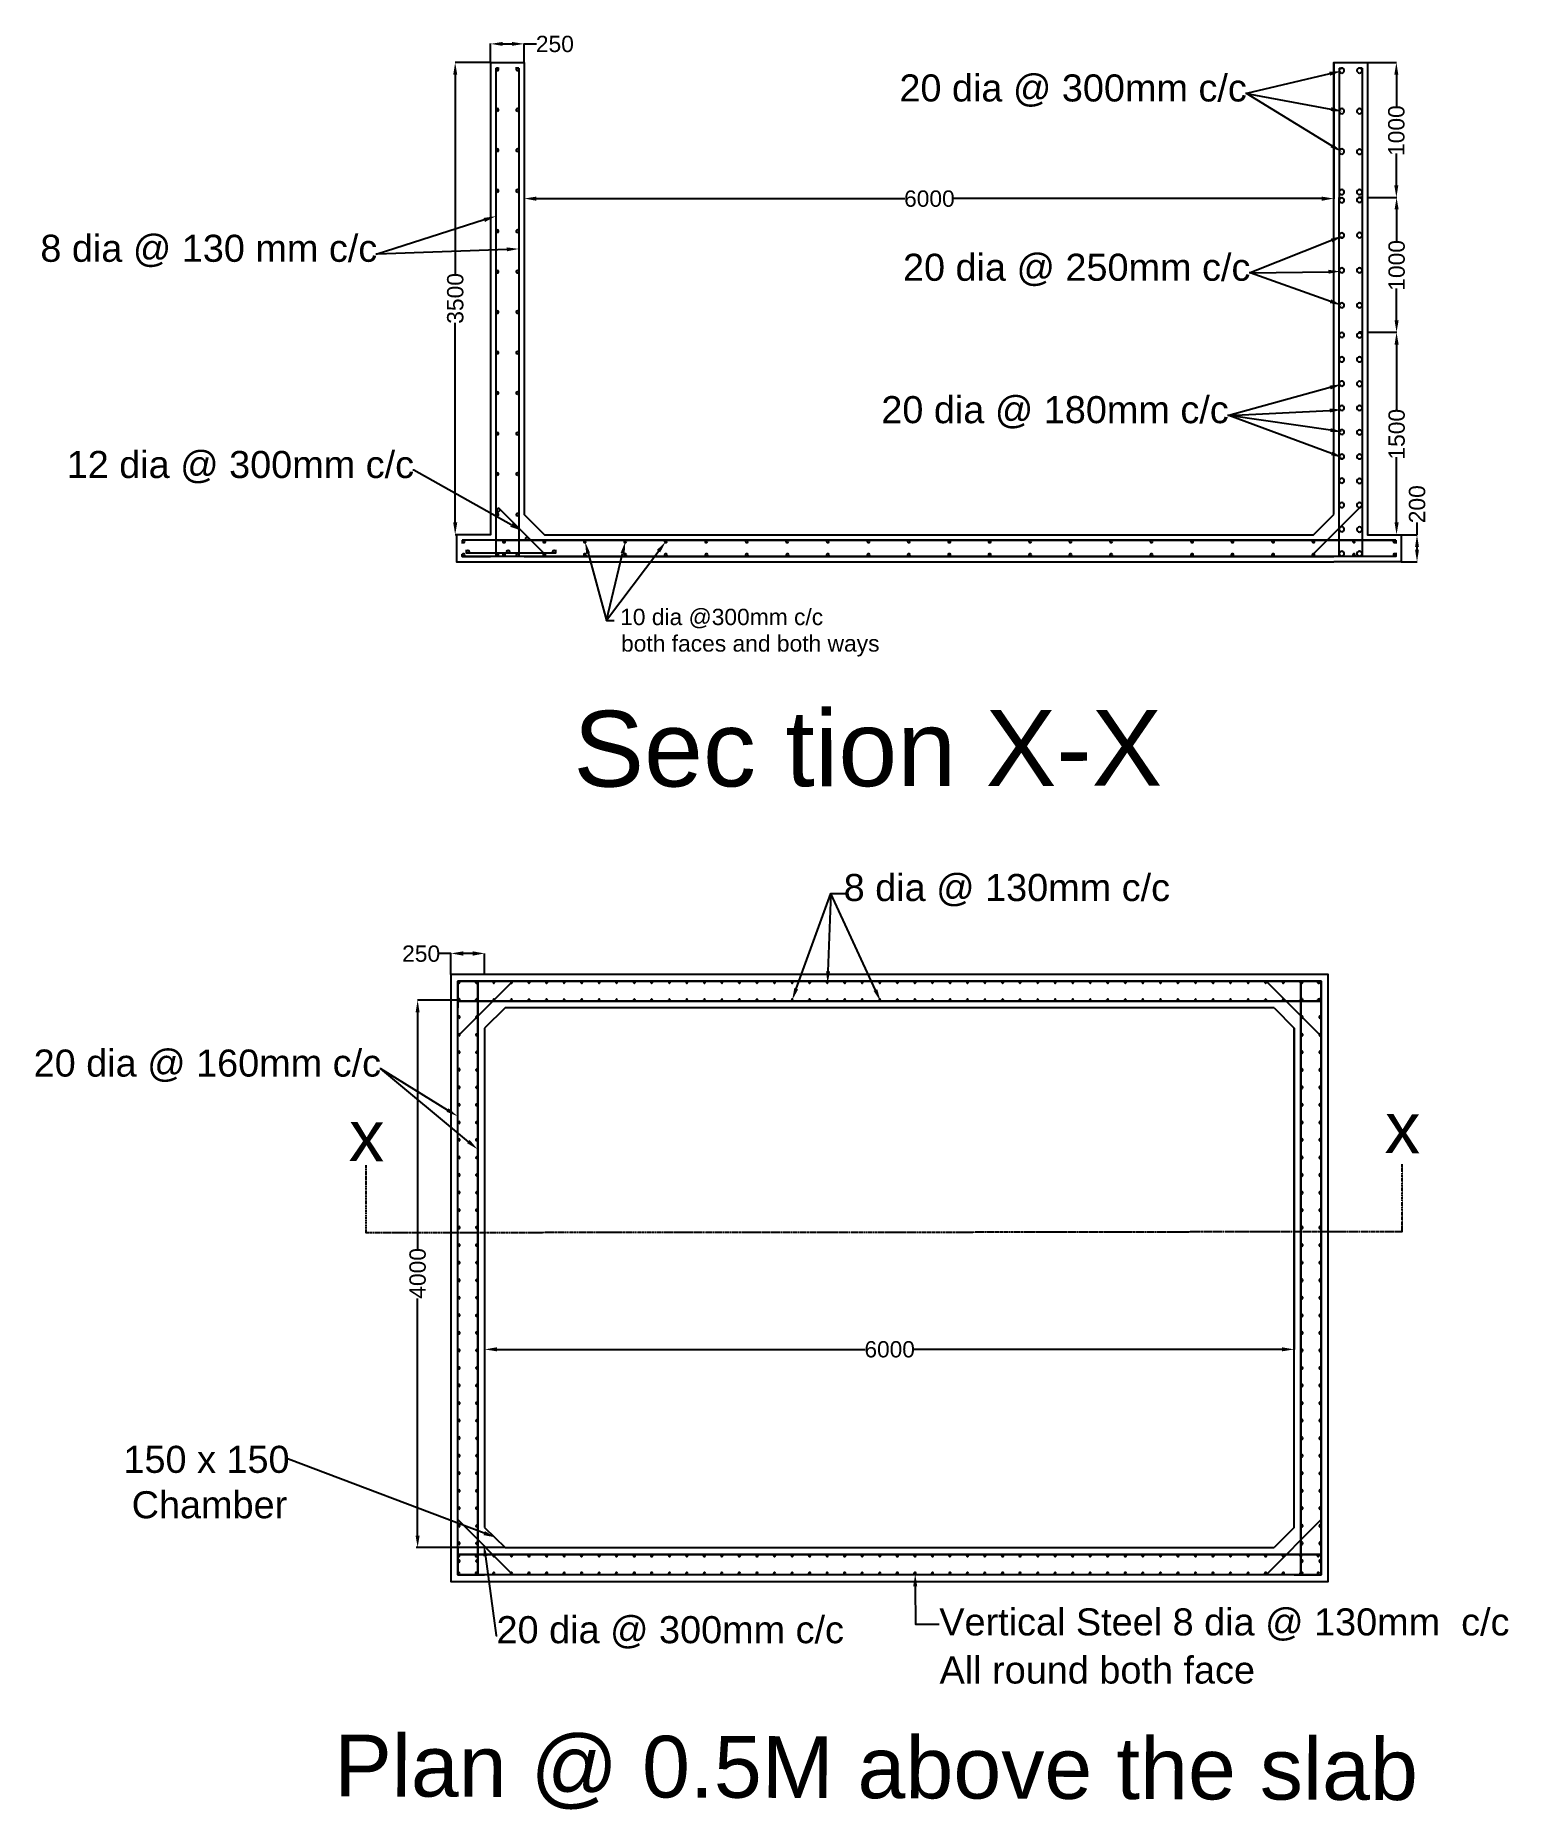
# Model space of a CAD drawing. Header units: millimetres. Extents: x 6167.2 to 6177, y 2985.6 to 2997.5.
import ezdxf

# ---------------------------------------------------------------- set-up
doc = ezdxf.new("R2010")
doc.units = ezdxf.units.MM
for name, color, linetype in [('PDF_Geometry', 7, 'Continuous'), ('PDF_Solid Fills', 7, 'Continuous'), ('PDF_Text', 7, 'Continuous')]:
    doc.layers.add(name, color=color, linetype=linetype)
doc.styles.add('PDF F1', font='arial.ttf')

msp = doc.modelspace()

# ---------------------------------------------------------------- texts
at = {"layer": 'PDF_Text', "attachment_point": 4, "style": 'PDF F1'}
for s, insert, char_height in [('250', (6170.54, 2997.464), 0.1092), ('20 dia @ 300mm c/c', (6172.973, 2997.152), 0.1812), ('6000', (6173.004, 2996.429), 0.1092), ('8 dia @ 130 mm c/c', (6167.224, 2996.079), 0.1812), ('20 dia @ 250mm c/c', (6172.997, 2995.952), 0.1812), ('20 dia @ 180mm c/c', (6172.852, 2994.999), 0.1812), ('12 dia @ 300mm c/c', (6167.4, 2994.632), 0.1812), ('10 dia @300mm c/c', (6171.104, 2993.619), 0.1092), ('both faces and both ways', (6171.11, 2993.436), 0.1092), ('8 dia @ 130mm c/c', (6172.6, 2991.801), 0.1812), ('250', (6169.645, 2991.376), 0.1092), ('20 dia @ 160mm c/c', (6167.179, 2990.626), 0.1812), ('6000', (6172.739, 2988.728), 0.1086), ('150 x 150', (6167.78, 2987.991), 0.1812), ('Chamber', (6167.835, 2987.687), 0.1812), ('20 dia @ 300mm c/c', (6170.277, 2986.834), 0.1812), ('Vertical Steel 8 dia @ 130mm  c/c', (6173.24, 2986.886), 0.1812), ('All round both face', (6173.242, 2986.581), 0.1812)]:
    msp.add_mtext(s, dxfattribs=dict(at, insert=insert, char_height=char_height))
for s, insert, char_height, rotation in [('1000', (6176.299, 2996.715), 0.1092, 90), ('1000', (6176.301, 2995.813), 0.1092, 90), ('3500', (6170.001, 2995.592), 0.1092, 90), ('1500', (6176.301, 2994.683), 0.1092, 90), ('200', (6176.438, 2994.257), 0.1092, 90), ('Sec tion X-X', (6170.791, 2992.744), 0.50758, 0.0999), ('x', (6169.289, 2990.159), 0.341, 359.2998), ('x', (6176.222, 2990.213), 0.341, 359.2998), ('4000', (6169.749, 2989.067), 0.1092, 90), ('Plan @ 0.5M above the slab', (6169.191, 2985.902), 0.41277, 359.8001)]:
    msp.add_mtext(s, dxfattribs=dict(at, insert=insert, char_height=char_height, rotation=rotation))

# ---------------------------------------------------------------- linework, layer by layer
at = {"layer": 'PDF_Geometry', "lineweight": 25}
for points in [[(6170.237, 2997.34), (6170.237, 2997.467)], [(6170.317, 2997.465), (6170.38, 2997.465)], [(6170.462, 2997.34), (6170.462, 2997.467)], [(6170.462, 2997.465), (6170.544, 2997.465)], [(6170.235, 2997.34), (6169.999, 2997.34)], [(6170, 2997.258), (6170, 2995.922)], [(6170.237, 2997.34), (6170.237, 2994.18), (6170.01, 2994.18)], [(6170.237, 2997.34), (6170.462, 2997.34), (6170.462, 2994.315), (6170.597, 2994.18)], [(6170.272, 2997.303), (6170.272, 2994.035)], [(6170.272, 2997.303), (6170.295, 2997.303)], [(6170.425, 2997.303), (6170.404, 2997.303)], [(6170.425, 2997.303), (6170.425, 2994.035)], [(6170.462, 2997.34), (6170.462, 2996.428)], [(6175.854, 2997.265), (6175.297, 2997.132), (6175.86, 2997.028)], [(6175.88, 2996.437), (6175.88, 2997.34), (6176.105, 2997.34), (6176.105, 2994.18), (6176.332, 2994.18), (6176.332, 2993.998), (6175.88, 2993.998)], [(6175.88, 2997.34), (6175.88, 2996.428)], [(6175.915, 2997.303), (6175.939, 2997.303)], [(6175.915, 2997.303), (6175.915, 2996.437)], [(6176.069, 2997.303), (6176.047, 2997.303)], [(6176.069, 2997.303), (6176.069, 2996.437), (6176.069, 2995.535), (6176.069, 2994.035)], [(6176.105, 2997.34), (6176.105, 2996.437), (6176.105, 2995.535), (6176.105, 2994.18)], [(6176.105, 2997.34), (6176.3, 2997.34)], [(6176.299, 2997.258), (6176.299, 2997.045)], [(6175.867, 2996.783), (6175.297, 2997.132), (6175.29, 2997.132)], [(6176.299, 2996.518), (6176.299, 2996.732)], [(6170.544, 2996.43), (6173.009, 2996.43)], [(6175.799, 2996.43), (6173.334, 2996.43)], [(6175.88, 2994.315), (6175.88, 2995.535), (6175.88, 2996.437)], [(6175.915, 2994.035), (6175.915, 2995.535), (6175.915, 2996.437)], [(6176.069, 2996.437), (6176.047, 2996.437)], [(6176.105, 2996.437), (6176.3, 2996.437)], [(6176.105, 2996.437), (6176.302, 2996.437)], [(6176.3, 2996.357), (6176.3, 2996.143)], [(6170.194, 2996.287), (6169.477, 2996.058), (6169.47, 2996.058)], [(6170.347, 2996.09), (6169.477, 2996.058)], [(6175.865, 2996.15), (6175.32, 2995.932), (6175.845, 2995.94)], [(6175.859, 2995.742), (6175.32, 2995.932), (6175.314, 2995.932)], [(6176.3, 2995.615), (6176.3, 2995.828)], [(6170, 2994.262), (6170, 2995.598)], [(6176.069, 2995.535), (6176.047, 2995.535)], [(6176.105, 2995.535), (6176.302, 2995.535)], [(6176.105, 2995.535), (6176.302, 2995.535)], [(6176.3, 2995.453), (6176.3, 2995.013)], [(6175.855, 2995.165), (6175.177, 2994.978), (6175.852, 2995.012)], [(6175.865, 2994.723), (6175.177, 2994.978), (6175.169, 2994.978)], [(6175.859, 2994.88), (6175.177, 2994.978)], [(6176.3, 2994.262), (6176.3, 2994.7)], [(6170.375, 2994.247), (6169.724, 2994.612), (6169.717, 2994.612)], [(6170.287, 2994.363), (6170.592, 2994.058)], [(6175.744, 2994.18), (6175.88, 2994.315)], [(6175.745, 2994.053), (6176.069, 2994.377)], [(6170.235, 2994.18), (6169.999, 2994.18)], [(6170.01, 2994.18), (6170.01, 2993.998), (6170.237, 2993.998)], [(6170.597, 2994.18), (6175.744, 2994.18)], [(6176.105, 2994.18), (6176.302, 2994.18)], [(6176.332, 2994.18), (6176.439, 2994.18)], [(6176.437, 2994.18), (6176.437, 2994.262)], [(6176.295, 2994.143), (6170.047, 2994.143)], [(6170.047, 2994.143), (6170.047, 2994.122)], [(6170.047, 2994.035), (6170.047, 2994.05)], [(6170.074, 2994.08), (6170.074, 2994.058), (6170.425, 2994.058), (6170.674, 2994.058), (6170.674, 2994.08)], [(6170.272, 2994.143), (6175.915, 2994.143)], [(6170.89, 2994.057), (6171.012, 2993.607), (6171.12, 2994.055)], [(6171.362, 2994.07), (6171.012, 2993.607), (6171.065, 2993.607)], [(6176.295, 2994.058), (6176.295, 2994.035), (6175.88, 2994.035)], [(6175.915, 2994.143), (6176.295, 2994.143)], [(6176.295, 2994.143), (6176.295, 2994.122)], [(6176.437, 2994.08), (6176.437, 2994.098)], [(6176.295, 2994.035), (6170.047, 2994.035), (6170.237, 2994.035)], [(6170.237, 2993.998), (6170.462, 2993.998), (6175.88, 2993.998)], [(6170.462, 2994.035), (6175.88, 2994.035)], [(6176.332, 2993.998), (6176.439, 2993.998)], [(6172.282, 2991.142), (6172.515, 2991.78), (6172.495, 2991.258)], [(6172.812, 2991.133), (6172.515, 2991.78), (6172.609, 2991.78)], [(6169.972, 2991.238), (6169.972, 2991.378), (6169.89, 2991.378)], [(6170.117, 2991.378), (6170.054, 2991.378)], [(6170.197, 2991.238), (6170.197, 2991.378)], [(6170.017, 2987.402), (6170.017, 2987.22), (6170.017, 2991.193), (6170.017, 2991.013)], [(6175.795, 2991.193), (6170.017, 2991.193), (6175.795, 2991.193), (6175.615, 2991.193)], [(6170.017, 2990.825), (6170.385, 2991.193)], [(6170.152, 2987.22), (6170.152, 2991.193), (6170.152, 2987.22), (6170.152, 2987.402)], [(6175.427, 2991.193), (6175.795, 2990.825)], [(6175.66, 2991.013), (6175.66, 2991.193), (6175.66, 2987.22), (6175.66, 2991.193)], [(6175.795, 2987.22), (6175.795, 2991.193), (6175.795, 2987.22), (6175.795, 2987.402)], [(6170.024, 2991.065), (6169.747, 2991.065)], [(6169.749, 2990.983), (6169.749, 2989.397)], [(6170.334, 2991.013), (6170.197, 2990.877)], [(6175.48, 2991.013), (6170.334, 2991.013)], [(6175.48, 2991.013), (6175.615, 2990.877)], [(6175.615, 2991.058), (6175.795, 2991.058)], [(6170.197, 2990.877), (6170.197, 2987.537)], [(6170.197, 2990.877), (6170.197, 2988.727)], [(6175.615, 2987.537), (6175.615, 2990.877)], [(6175.615, 2990.877), (6175.615, 2988.727)], [(6170.089, 2990.118), (6169.502, 2990.605), (6169.495, 2990.605)], [(6169.949, 2990.33), (6169.502, 2990.605)], [(6169.402, 2989.962), (6169.402, 2989.942)], [(6169.402, 2989.938), (6169.402, 2989.928)], [(6169.402, 2989.925), (6169.404, 2989.925)], [(6169.402, 2989.922), (6169.404, 2989.922)], [(6169.402, 2989.92), (6169.402, 2989.908)], [(6169.402, 2989.907), (6169.402, 2989.895)], [(6169.402, 2989.892), (6169.404, 2989.892)], [(6169.402, 2989.89), (6169.404, 2989.89)], [(6176.337, 2989.948), (6176.337, 2989.968)], [(6176.337, 2989.947), (6176.339, 2989.947)], [(6176.337, 2989.943), (6176.339, 2989.943)], [(6176.337, 2989.93), (6176.337, 2989.942)], [(6176.337, 2989.917), (6176.337, 2989.927)], [(6176.337, 2989.913), (6176.339, 2989.913)], [(6176.337, 2989.912), (6176.339, 2989.912)], [(6176.337, 2989.898), (6176.337, 2989.908)], [(6176.337, 2989.883), (6176.337, 2989.895)], [(6169.402, 2989.887), (6169.402, 2989.877)], [(6169.402, 2989.873), (6169.402, 2989.863)], [(6169.402, 2989.86), (6169.404, 2989.86)], [(6169.402, 2989.857), (6169.404, 2989.857)], [(6169.402, 2989.855), (6169.402, 2989.843)], [(6169.402, 2989.842), (6169.402, 2989.83)], [(6169.402, 2989.827), (6169.404, 2989.827)], [(6169.402, 2989.825), (6169.404, 2989.825)], [(6169.402, 2989.822), (6169.402, 2989.812)], [(6169.402, 2989.808), (6169.402, 2989.798)], [(6169.402, 2989.795), (6169.404, 2989.795)], [(6169.402, 2989.792), (6169.404, 2989.792)], [(6169.402, 2989.79), (6169.402, 2989.778)], [(6169.402, 2989.777), (6169.402, 2989.765)], [(6176.337, 2989.882), (6176.339, 2989.882)], [(6176.337, 2989.878), (6176.339, 2989.878)], [(6176.337, 2989.865), (6176.337, 2989.877)], [(6176.337, 2989.852), (6176.337, 2989.862)], [(6176.337, 2989.848), (6176.339, 2989.848)], [(6176.337, 2989.847), (6176.339, 2989.847)], [(6176.337, 2989.833), (6176.337, 2989.843)], [(6176.337, 2989.818), (6176.337, 2989.83)], [(6176.337, 2989.817), (6176.339, 2989.817)], [(6176.337, 2989.813), (6176.339, 2989.813)], [(6176.337, 2989.8), (6176.337, 2989.812)], [(6176.337, 2989.787), (6176.337, 2989.797)], [(6176.337, 2989.783), (6176.339, 2989.783)], [(6176.337, 2989.782), (6176.339, 2989.782)], [(6176.337, 2989.768), (6176.337, 2989.778)], [(6169.402, 2989.762), (6169.404, 2989.762)], [(6169.402, 2989.76), (6169.404, 2989.76)], [(6169.402, 2989.757), (6169.402, 2989.747)], [(6169.402, 2989.743), (6169.402, 2989.732)], [(6169.402, 2989.73), (6169.404, 2989.73)], [(6169.402, 2989.727), (6169.404, 2989.727)], [(6169.402, 2989.725), (6169.402, 2989.713)], [(6169.402, 2989.71), (6169.402, 2989.7)], [(6169.402, 2989.697), (6169.404, 2989.697)], [(6169.402, 2989.695), (6169.404, 2989.695)], [(6169.402, 2989.692), (6169.402, 2989.682)], [(6169.402, 2989.678), (6169.402, 2989.667)], [(6169.402, 2989.665), (6169.404, 2989.665)], [(6169.402, 2989.662), (6169.404, 2989.662)], [(6169.402, 2989.66), (6169.402, 2989.648)], [(6176.337, 2989.753), (6176.337, 2989.765)], [(6176.337, 2989.752), (6176.339, 2989.752)], [(6176.337, 2989.748), (6176.339, 2989.748)], [(6176.337, 2989.735), (6176.337, 2989.747)], [(6176.337, 2989.722), (6176.337, 2989.732)], [(6176.337, 2989.718), (6176.339, 2989.718)], [(6176.337, 2989.717), (6176.339, 2989.717)], [(6176.337, 2989.703), (6176.337, 2989.713)], [(6176.337, 2989.688), (6176.337, 2989.7)], [(6176.337, 2989.687), (6176.339, 2989.687)], [(6176.337, 2989.683), (6176.339, 2989.683)], [(6176.337, 2989.67), (6176.337, 2989.682)], [(6176.337, 2989.657), (6176.337, 2989.667)], [(6176.337, 2989.653), (6176.339, 2989.653)], [(6176.337, 2989.652), (6176.339, 2989.652)], [(6169.402, 2989.645), (6169.402, 2989.635)], [(6169.402, 2989.632), (6169.404, 2989.632)], [(6169.402, 2989.63), (6169.404, 2989.63)], [(6169.402, 2989.627), (6169.402, 2989.617)], [(6169.402, 2989.613), (6169.402, 2989.602)], [(6169.402, 2989.6), (6169.404, 2989.6)], [(6169.402, 2989.597), (6169.404, 2989.597)], [(6169.402, 2989.595), (6169.402, 2989.583)], [(6169.402, 2989.58), (6169.402, 2989.57)], [(6169.402, 2989.567), (6169.404, 2989.567)], [(6169.402, 2989.565), (6169.404, 2989.565)], [(6169.402, 2989.562), (6169.402, 2989.552)], [(6169.402, 2989.548), (6169.402, 2989.537)], [(6169.402, 2989.535), (6169.404, 2989.535)], [(6176.325, 2989.517), (6176.337, 2989.517), (6176.337, 2989.537)], [(6176.337, 2989.638), (6176.337, 2989.648)], [(6176.337, 2989.623), (6176.337, 2989.635)], [(6176.337, 2989.622), (6176.339, 2989.622)], [(6176.337, 2989.618), (6176.339, 2989.618)], [(6176.337, 2989.605), (6176.337, 2989.617)], [(6176.337, 2989.592), (6176.337, 2989.602)], [(6176.337, 2989.588), (6176.339, 2989.588)], [(6176.337, 2989.587), (6176.339, 2989.587)], [(6176.337, 2989.573), (6176.337, 2989.583)], [(6176.337, 2989.558), (6176.337, 2989.57)], [(6176.337, 2989.557), (6176.339, 2989.557)], [(6176.337, 2989.553), (6176.339, 2989.553)], [(6176.337, 2989.54), (6176.337, 2989.552)], [(6169.402, 2989.532), (6169.404, 2989.532)], [(6169.402, 2989.53), (6169.402, 2989.51), (6169.414, 2989.51)], [(6169.415, 2989.51), (6169.427, 2989.51)], [(6169.429, 2989.51), (6169.43, 2989.51)], [(6169.432, 2989.51), (6169.434, 2989.51)], [(6169.435, 2989.51), (6169.445, 2989.51)], [(6169.449, 2989.51), (6169.459, 2989.51)], [(6169.462, 2989.51), (6169.464, 2989.51), (6169.465, 2989.51)], [(6169.467, 2989.51), (6169.479, 2989.51)], [(6169.48, 2989.51), (6169.492, 2989.51)], [(6169.494, 2989.51), (6169.495, 2989.51)], [(6169.497, 2989.51), (6169.499, 2989.51)], [(6169.5, 2989.51), (6169.51, 2989.51)], [(6169.514, 2989.51), (6169.524, 2989.51)], [(6169.527, 2989.51), (6169.529, 2989.51), (6169.53, 2989.51)], [(6169.532, 2989.51), (6169.544, 2989.51)], [(6169.545, 2989.51), (6169.557, 2989.51)], [(6169.559, 2989.51), (6169.56, 2989.51)], [(6169.562, 2989.51), (6169.564, 2989.51)], [(6169.565, 2989.51), (6169.575, 2989.51)], [(6169.579, 2989.51), (6169.589, 2989.51)], [(6169.592, 2989.51), (6169.594, 2989.51), (6169.595, 2989.51)], [(6169.597, 2989.51), (6169.609, 2989.51)], [(6169.61, 2989.51), (6169.622, 2989.51)], [(6169.624, 2989.51), (6169.625, 2989.51)], [(6169.627, 2989.51), (6169.629, 2989.51)], [(6169.63, 2989.51), (6169.64, 2989.51)], [(6169.644, 2989.51), (6169.654, 2989.51)], [(6169.657, 2989.51), (6169.659, 2989.51), (6169.66, 2989.51)], [(6169.662, 2989.51), (6169.674, 2989.51)], [(6169.675, 2989.51), (6169.687, 2989.51)], [(6169.689, 2989.51), (6169.69, 2989.51)], [(6169.692, 2989.51), (6169.694, 2989.51)], [(6169.695, 2989.51), (6169.705, 2989.51)], [(6169.709, 2989.51), (6169.719, 2989.51)], [(6169.722, 2989.51), (6169.724, 2989.51), (6169.725, 2989.51)], [(6169.727, 2989.51), (6169.739, 2989.51)], [(6169.74, 2989.51), (6169.752, 2989.51)], [(6169.754, 2989.51), (6169.755, 2989.51)], [(6169.757, 2989.51), (6169.759, 2989.51)], [(6169.76, 2989.51), (6169.77, 2989.51)], [(6169.774, 2989.51), (6169.784, 2989.51)], [(6169.787, 2989.51), (6169.789, 2989.51), (6169.79, 2989.51)], [(6169.792, 2989.51), (6169.804, 2989.51)], [(6169.805, 2989.51), (6169.817, 2989.51)], [(6169.819, 2989.51), (6169.82, 2989.51)], [(6169.822, 2989.51), (6169.824, 2989.51)], [(6169.825, 2989.51), (6169.835, 2989.51)], [(6169.839, 2989.51), (6169.849, 2989.51)], [(6169.852, 2989.51), (6169.854, 2989.51), (6169.855, 2989.51)], [(6169.857, 2989.51), (6169.869, 2989.51)], [(6169.87, 2989.51), (6169.882, 2989.51)], [(6169.884, 2989.51), (6169.885, 2989.51)], [(6169.887, 2989.51), (6169.889, 2989.51)], [(6169.89, 2989.51), (6169.9, 2989.51)], [(6169.904, 2989.51), (6169.914, 2989.51)], [(6169.917, 2989.51), (6169.919, 2989.51), (6169.92, 2989.51)], [(6169.922, 2989.51), (6169.934, 2989.51)], [(6169.935, 2989.51), (6169.947, 2989.51)], [(6169.949, 2989.51), (6169.95, 2989.51)], [(6169.952, 2989.51), (6169.954, 2989.51)], [(6169.955, 2989.51), (6169.965, 2989.51)], [(6169.969, 2989.51), (6169.979, 2989.51)], [(6169.982, 2989.51), (6169.984, 2989.51), (6169.985, 2989.51)], [(6169.987, 2989.51), (6169.999, 2989.51)], [(6170, 2989.51), (6170.012, 2989.51)], [(6170.014, 2989.51), (6170.015, 2989.51)], [(6170.017, 2989.51), (6170.019, 2989.51)], [(6170.02, 2989.51), (6170.03, 2989.51)], [(6170.034, 2989.51), (6170.044, 2989.51)], [(6170.047, 2989.51), (6170.049, 2989.51), (6170.05, 2989.51)], [(6170.052, 2989.51), (6170.064, 2989.51)], [(6170.065, 2989.51), (6170.077, 2989.51)], [(6170.079, 2989.51), (6170.08, 2989.51)], [(6170.082, 2989.51), (6170.084, 2989.51)], [(6170.085, 2989.51), (6170.095, 2989.51)], [(6170.099, 2989.51), (6170.109, 2989.51)], [(6170.112, 2989.51), (6170.114, 2989.51), (6170.115, 2989.51)], [(6170.117, 2989.51), (6170.129, 2989.51)], [(6170.13, 2989.51), (6170.142, 2989.51)], [(6170.144, 2989.51), (6170.145, 2989.51)], [(6170.147, 2989.51), (6170.149, 2989.51)], [(6170.15, 2989.51), (6170.16, 2989.51)], [(6170.164, 2989.51), (6170.174, 2989.51)], [(6170.177, 2989.51), (6170.179, 2989.51), (6170.18, 2989.51)], [(6170.182, 2989.51), (6170.194, 2989.51)], [(6170.195, 2989.51), (6170.207, 2989.51)], [(6170.209, 2989.51), (6170.21, 2989.51)], [(6170.212, 2989.51), (6170.214, 2989.51)], [(6170.215, 2989.51), (6170.225, 2989.51)], [(6170.229, 2989.51), (6170.239, 2989.51)], [(6170.242, 2989.51), (6170.244, 2989.51), (6170.245, 2989.51)], [(6170.247, 2989.51), (6170.259, 2989.51)], [(6170.26, 2989.51), (6170.272, 2989.51)], [(6170.274, 2989.51), (6170.275, 2989.51)], [(6170.277, 2989.51), (6170.279, 2989.51)], [(6170.28, 2989.51), (6170.29, 2989.51)], [(6170.294, 2989.51), (6170.304, 2989.51)], [(6170.307, 2989.51), (6170.309, 2989.51), (6170.31, 2989.51)], [(6170.312, 2989.51), (6170.324, 2989.51)], [(6170.325, 2989.51), (6170.337, 2989.51)], [(6170.339, 2989.51), (6170.34, 2989.51)], [(6170.342, 2989.51), (6170.344, 2989.51)], [(6170.345, 2989.51), (6170.355, 2989.51)], [(6170.359, 2989.51), (6170.369, 2989.51)], [(6170.372, 2989.51), (6170.374, 2989.51), (6170.375, 2989.51)], [(6170.377, 2989.51), (6170.389, 2989.51)], [(6170.39, 2989.51), (6170.402, 2989.51)], [(6170.404, 2989.51), (6170.405, 2989.51)], [(6170.407, 2989.51), (6170.409, 2989.51)], [(6170.41, 2989.51), (6170.42, 2989.51)], [(6170.424, 2989.51), (6170.434, 2989.51)], [(6170.437, 2989.51), (6170.439, 2989.51)], [(6170.44, 2989.51), (6170.442, 2989.51), (6170.454, 2989.51)], [(6170.455, 2989.51), (6170.467, 2989.51)], [(6170.469, 2989.51), (6170.47, 2989.51)], [(6170.472, 2989.51), (6170.474, 2989.51)], [(6170.475, 2989.51), (6170.485, 2989.51)], [(6170.489, 2989.51), (6170.499, 2989.51)], [(6170.502, 2989.51), (6170.504, 2989.51)], [(6170.505, 2989.51), (6170.507, 2989.51), (6170.519, 2989.51)], [(6170.52, 2989.51), (6170.532, 2989.51)], [(6170.534, 2989.51), (6170.535, 2989.51)], [(6170.537, 2989.51), (6170.539, 2989.51)], [(6170.54, 2989.51), (6170.55, 2989.51)], [(6170.554, 2989.51), (6170.564, 2989.51)], [(6170.567, 2989.51), (6170.569, 2989.51)], [(6170.57, 2989.51), (6170.572, 2989.51), (6170.584, 2989.51)], [(6170.585, 2989.51), (6170.597, 2989.512)], [(6170.599, 2989.512), (6170.6, 2989.512)], [(6170.602, 2989.512), (6170.604, 2989.512)], [(6170.605, 2989.512), (6170.615, 2989.512)], [(6170.619, 2989.512), (6170.629, 2989.512)], [(6170.632, 2989.512), (6170.634, 2989.512)], [(6170.635, 2989.512), (6170.637, 2989.512), (6170.649, 2989.512)], [(6170.65, 2989.512), (6170.662, 2989.512)], [(6170.664, 2989.512), (6170.665, 2989.512)], [(6170.667, 2989.512), (6170.669, 2989.512)], [(6170.67, 2989.512), (6170.68, 2989.512)], [(6170.684, 2989.512), (6170.694, 2989.512)], [(6170.697, 2989.512), (6170.699, 2989.512)], [(6170.7, 2989.512), (6170.702, 2989.512), (6170.714, 2989.512)], [(6170.715, 2989.512), (6170.727, 2989.512)], [(6170.729, 2989.512), (6170.73, 2989.512)], [(6170.732, 2989.512), (6170.734, 2989.512)], [(6170.735, 2989.512), (6170.745, 2989.512)], [(6170.749, 2989.512), (6170.759, 2989.512)], [(6170.762, 2989.512), (6170.764, 2989.512)], [(6170.765, 2989.512), (6170.767, 2989.512), (6170.779, 2989.512)], [(6170.78, 2989.512), (6170.792, 2989.512)], [(6170.794, 2989.512), (6170.795, 2989.512)], [(6170.797, 2989.512), (6170.799, 2989.512)], [(6170.8, 2989.512), (6170.81, 2989.512)], [(6170.814, 2989.512), (6170.824, 2989.512)], [(6170.827, 2989.512), (6170.829, 2989.512)], [(6170.83, 2989.512), (6170.832, 2989.512), (6170.844, 2989.512)], [(6170.845, 2989.512), (6170.857, 2989.512)], [(6170.859, 2989.512), (6170.86, 2989.512)], [(6170.862, 2989.512), (6170.864, 2989.512)], [(6170.865, 2989.512), (6170.875, 2989.512)], [(6170.879, 2989.512), (6170.889, 2989.512)], [(6170.892, 2989.512), (6170.894, 2989.512)], [(6170.895, 2989.512), (6170.897, 2989.512), (6170.909, 2989.512)], [(6170.91, 2989.512), (6170.922, 2989.512)], [(6170.924, 2989.512), (6170.925, 2989.512)], [(6170.927, 2989.512), (6170.929, 2989.512)], [(6170.93, 2989.512), (6170.94, 2989.512)], [(6170.944, 2989.512), (6170.954, 2989.512)], [(6170.957, 2989.512), (6170.959, 2989.512)], [(6170.96, 2989.512), (6170.962, 2989.512), (6170.974, 2989.512)], [(6170.975, 2989.512), (6170.987, 2989.512)], [(6170.989, 2989.512), (6170.99, 2989.512)], [(6170.992, 2989.512), (6170.994, 2989.512)], [(6170.995, 2989.512), (6171.005, 2989.512)], [(6171.009, 2989.512), (6171.019, 2989.512)], [(6171.022, 2989.512), (6171.024, 2989.512)], [(6171.025, 2989.512), (6171.027, 2989.512), (6171.039, 2989.512)], [(6171.04, 2989.512), (6171.052, 2989.512)], [(6171.054, 2989.512), (6171.055, 2989.512)], [(6171.057, 2989.512), (6171.059, 2989.512)], [(6171.06, 2989.512), (6171.07, 2989.512)], [(6171.074, 2989.512), (6171.084, 2989.512)], [(6171.087, 2989.512), (6171.089, 2989.512)], [(6171.09, 2989.512), (6171.092, 2989.512), (6171.104, 2989.512)], [(6171.105, 2989.512), (6171.117, 2989.512)], [(6171.119, 2989.512), (6171.12, 2989.512)], [(6171.122, 2989.512), (6171.124, 2989.512)], [(6171.125, 2989.512), (6171.135, 2989.512)], [(6171.139, 2989.512), (6171.149, 2989.512)], [(6171.152, 2989.512), (6171.154, 2989.512)], [(6171.155, 2989.512), (6171.157, 2989.512), (6171.169, 2989.512)], [(6171.17, 2989.512), (6171.182, 2989.512)], [(6171.184, 2989.512), (6171.185, 2989.512)], [(6171.187, 2989.512), (6171.189, 2989.512)], [(6171.19, 2989.512), (6171.2, 2989.512)], [(6171.204, 2989.512), (6171.214, 2989.512)], [(6171.217, 2989.512), (6171.219, 2989.512)], [(6171.22, 2989.512), (6171.222, 2989.512), (6171.234, 2989.512)], [(6171.235, 2989.512), (6171.247, 2989.512)], [(6171.249, 2989.512), (6171.25, 2989.512)], [(6171.252, 2989.512), (6171.254, 2989.512)], [(6171.255, 2989.512), (6171.265, 2989.512)], [(6171.269, 2989.512), (6171.279, 2989.512)], [(6171.282, 2989.512), (6171.284, 2989.512)], [(6171.285, 2989.512), (6171.287, 2989.512), (6171.299, 2989.512)], [(6171.3, 2989.512), (6171.312, 2989.512)], [(6171.314, 2989.512), (6171.315, 2989.512)], [(6171.317, 2989.512), (6171.319, 2989.512)], [(6171.32, 2989.512), (6171.33, 2989.512)], [(6171.334, 2989.512), (6171.344, 2989.512)], [(6171.347, 2989.512), (6171.349, 2989.512)], [(6171.35, 2989.512), (6171.352, 2989.512), (6171.364, 2989.512)], [(6171.365, 2989.512), (6171.377, 2989.512)], [(6171.379, 2989.512), (6171.38, 2989.512)], [(6171.382, 2989.512), (6171.384, 2989.512)], [(6171.385, 2989.512), (6171.395, 2989.512)], [(6171.399, 2989.512), (6171.409, 2989.512)], [(6171.412, 2989.512), (6171.414, 2989.512)], [(6171.415, 2989.512), (6171.417, 2989.512), (6171.429, 2989.512)], [(6171.43, 2989.512), (6171.442, 2989.512)], [(6171.444, 2989.512), (6171.445, 2989.512)], [(6171.447, 2989.512), (6171.449, 2989.512)], [(6171.45, 2989.512), (6171.46, 2989.512)], [(6171.464, 2989.512), (6171.474, 2989.512)], [(6171.477, 2989.512), (6171.479, 2989.512)], [(6171.48, 2989.512), (6171.482, 2989.512), (6171.494, 2989.512)], [(6171.495, 2989.512), (6171.507, 2989.512)], [(6171.509, 2989.512), (6171.51, 2989.512)], [(6171.512, 2989.512), (6171.514, 2989.512)], [(6171.515, 2989.512), (6171.525, 2989.512)], [(6171.529, 2989.512), (6171.539, 2989.512)], [(6171.542, 2989.512), (6171.544, 2989.512)], [(6171.545, 2989.512), (6171.547, 2989.512), (6171.559, 2989.512)], [(6171.56, 2989.512), (6171.572, 2989.512)], [(6171.575, 2989.512), (6171.577, 2989.512), (6171.579, 2989.512)], [(6171.58, 2989.512), (6171.59, 2989.512)], [(6171.594, 2989.512), (6171.604, 2989.512)], [(6171.607, 2989.512), (6171.609, 2989.512)], [(6171.61, 2989.512), (6171.612, 2989.512), (6171.624, 2989.512)], [(6171.625, 2989.512), (6171.637, 2989.512)], [(6171.64, 2989.512), (6171.642, 2989.512), (6171.644, 2989.512)], [(6171.645, 2989.512), (6171.655, 2989.512)], [(6171.659, 2989.512), (6171.669, 2989.512)], [(6171.672, 2989.512), (6171.674, 2989.512)], [(6171.675, 2989.512), (6171.677, 2989.512), (6171.689, 2989.512)], [(6171.69, 2989.512), (6171.702, 2989.512)], [(6171.705, 2989.512), (6171.707, 2989.512), (6171.709, 2989.512)], [(6171.71, 2989.512), (6171.72, 2989.512)], [(6171.724, 2989.512), (6171.734, 2989.512)], [(6171.737, 2989.512), (6171.739, 2989.512)], [(6171.74, 2989.512), (6171.742, 2989.512), (6171.754, 2989.512)], [(6171.755, 2989.512), (6171.767, 2989.512)], [(6171.77, 2989.512), (6171.772, 2989.512), (6171.774, 2989.512)], [(6171.775, 2989.512), (6171.785, 2989.512)], [(6171.789, 2989.512), (6171.799, 2989.512)], [(6171.802, 2989.512), (6171.804, 2989.512)], [(6171.805, 2989.512), (6171.807, 2989.512), (6171.819, 2989.512)], [(6171.82, 2989.512), (6171.832, 2989.512)], [(6171.835, 2989.512), (6171.837, 2989.512), (6171.839, 2989.512)], [(6171.84, 2989.512), (6171.85, 2989.512)], [(6171.854, 2989.512), (6171.864, 2989.512)], [(6171.867, 2989.512), (6171.869, 2989.512)], [(6171.87, 2989.512), (6171.872, 2989.512), (6171.884, 2989.512)], [(6171.885, 2989.512), (6171.897, 2989.512)], [(6171.9, 2989.512), (6171.902, 2989.512), (6171.904, 2989.512)], [(6171.905, 2989.512), (6171.915, 2989.512)], [(6171.919, 2989.512), (6171.929, 2989.512)], [(6171.932, 2989.512), (6171.934, 2989.512)], [(6171.935, 2989.512), (6171.937, 2989.512), (6171.949, 2989.512)], [(6171.95, 2989.512), (6171.962, 2989.512)], [(6171.965, 2989.512), (6171.967, 2989.512), (6171.969, 2989.512)], [(6171.97, 2989.512), (6171.98, 2989.512)], [(6171.984, 2989.512), (6171.994, 2989.512)], [(6171.997, 2989.512), (6171.999, 2989.512)], [(6172, 2989.512), (6172.002, 2989.512), (6172.014, 2989.512)], [(6172.015, 2989.512), (6172.027, 2989.512)], [(6172.03, 2989.512), (6172.032, 2989.512)], [(6172.032, 2989.513), (6172.034, 2989.513)], [(6172.035, 2989.513), (6172.045, 2989.513)], [(6172.049, 2989.513), (6172.059, 2989.513)], [(6172.062, 2989.513), (6172.064, 2989.513)], [(6172.065, 2989.513), (6172.067, 2989.513), (6172.079, 2989.513)], [(6172.08, 2989.513), (6172.092, 2989.513)], [(6172.095, 2989.513), (6172.097, 2989.513), (6172.099, 2989.513)], [(6172.1, 2989.513), (6172.11, 2989.513)], [(6172.114, 2989.513), (6172.124, 2989.513)], [(6172.127, 2989.513), (6172.129, 2989.513)], [(6172.13, 2989.513), (6172.132, 2989.513), (6172.144, 2989.513)], [(6172.145, 2989.513), (6172.157, 2989.513)], [(6172.16, 2989.513), (6172.162, 2989.513), (6172.164, 2989.513)], [(6172.165, 2989.513), (6172.175, 2989.513)], [(6172.179, 2989.513), (6172.189, 2989.513)], [(6172.192, 2989.513), (6172.194, 2989.513)], [(6172.195, 2989.513), (6172.197, 2989.513), (6172.209, 2989.513)], [(6172.21, 2989.513), (6172.222, 2989.513)], [(6172.225, 2989.513), (6172.227, 2989.513), (6172.229, 2989.513)], [(6172.23, 2989.513), (6172.24, 2989.513)], [(6172.244, 2989.513), (6172.254, 2989.513)], [(6172.257, 2989.513), (6172.259, 2989.513)], [(6172.26, 2989.513), (6172.262, 2989.513), (6172.274, 2989.513)], [(6172.275, 2989.513), (6172.287, 2989.513)], [(6172.29, 2989.513), (6172.292, 2989.513), (6172.294, 2989.513)], [(6172.295, 2989.513), (6172.305, 2989.513)], [(6172.309, 2989.513), (6172.319, 2989.513)], [(6172.322, 2989.513), (6172.324, 2989.513)], [(6172.325, 2989.513), (6172.327, 2989.513), (6172.339, 2989.513)], [(6172.34, 2989.513), (6172.352, 2989.513)], [(6172.355, 2989.513), (6172.357, 2989.513), (6172.359, 2989.513)], [(6172.36, 2989.513), (6172.37, 2989.513)], [(6172.374, 2989.513), (6172.384, 2989.513)], [(6172.387, 2989.513), (6172.389, 2989.513)], [(6172.39, 2989.513), (6172.392, 2989.513), (6172.404, 2989.513)], [(6172.405, 2989.513), (6172.417, 2989.513)], [(6172.42, 2989.513), (6172.422, 2989.513), (6172.424, 2989.513)], [(6172.425, 2989.513), (6172.435, 2989.513)], [(6172.439, 2989.513), (6172.449, 2989.513)], [(6172.452, 2989.513), (6172.454, 2989.513)], [(6172.455, 2989.513), (6172.457, 2989.513), (6172.469, 2989.513)], [(6172.47, 2989.513), (6172.482, 2989.513)], [(6172.485, 2989.513), (6172.487, 2989.513), (6172.489, 2989.513)], [(6172.49, 2989.513), (6172.5, 2989.513)], [(6172.504, 2989.513), (6172.514, 2989.513)], [(6172.517, 2989.513), (6172.519, 2989.513)], [(6172.52, 2989.513), (6172.522, 2989.513), (6172.534, 2989.513)], [(6172.535, 2989.513), (6172.547, 2989.513)], [(6172.55, 2989.513), (6172.552, 2989.513), (6172.554, 2989.513)], [(6172.555, 2989.513), (6172.565, 2989.513)], [(6172.569, 2989.513), (6172.579, 2989.513)], [(6172.582, 2989.513), (6172.584, 2989.513)], [(6172.585, 2989.513), (6172.587, 2989.513), (6172.599, 2989.513)], [(6172.6, 2989.513), (6172.612, 2989.513)], [(6172.615, 2989.513), (6172.617, 2989.513), (6172.619, 2989.513)], [(6172.62, 2989.513), (6172.63, 2989.513)], [(6172.634, 2989.513), (6172.644, 2989.513)], [(6172.647, 2989.513), (6172.649, 2989.513)], [(6172.65, 2989.513), (6172.652, 2989.513), (6172.664, 2989.513)], [(6172.665, 2989.513), (6172.677, 2989.513)], [(6172.68, 2989.513), (6172.682, 2989.513), (6172.684, 2989.513)], [(6172.685, 2989.513), (6172.695, 2989.513)], [(6172.699, 2989.513), (6172.71, 2989.513)], [(6172.712, 2989.513), (6172.714, 2989.513)], [(6172.715, 2989.513), (6172.717, 2989.513), (6172.729, 2989.513)], [(6172.732, 2989.513), (6172.742, 2989.513)], [(6172.745, 2989.513), (6172.747, 2989.513), (6172.749, 2989.513)], [(6172.75, 2989.513), (6172.76, 2989.513)], [(6172.764, 2989.513), (6172.775, 2989.513)], [(6172.777, 2989.513), (6172.779, 2989.513)], [(6172.78, 2989.513), (6172.782, 2989.513), (6172.794, 2989.513)], [(6172.797, 2989.513), (6172.807, 2989.513)], [(6172.81, 2989.513), (6172.812, 2989.513), (6172.814, 2989.513)], [(6172.815, 2989.513), (6172.825, 2989.513)], [(6172.829, 2989.513), (6172.84, 2989.513)], [(6172.842, 2989.513), (6172.844, 2989.513)], [(6172.845, 2989.513), (6172.847, 2989.513), (6172.859, 2989.513)], [(6172.862, 2989.513), (6172.872, 2989.513)], [(6172.875, 2989.513), (6172.877, 2989.513), (6172.879, 2989.513)], [(6172.88, 2989.513), (6172.89, 2989.513)], [(6172.894, 2989.513), (6172.905, 2989.513)], [(6172.907, 2989.513), (6172.909, 2989.513)], [(6172.91, 2989.513), (6172.912, 2989.513), (6172.924, 2989.513)], [(6172.927, 2989.513), (6172.937, 2989.513)], [(6172.94, 2989.513), (6172.942, 2989.513), (6172.944, 2989.513)], [(6172.945, 2989.513), (6172.955, 2989.513)], [(6172.959, 2989.513), (6172.97, 2989.513)], [(6172.972, 2989.513), (6172.974, 2989.513)], [(6172.975, 2989.513), (6172.977, 2989.513), (6172.989, 2989.513)], [(6172.992, 2989.513), (6173.002, 2989.513)], [(6173.005, 2989.513), (6173.007, 2989.513), (6173.009, 2989.513)], [(6173.01, 2989.513), (6173.02, 2989.513)], [(6173.024, 2989.513), (6173.035, 2989.513)], [(6173.037, 2989.513), (6173.039, 2989.513)], [(6173.04, 2989.513), (6173.042, 2989.513), (6173.054, 2989.513)], [(6173.057, 2989.513), (6173.067, 2989.513)], [(6173.07, 2989.513), (6173.072, 2989.513), (6173.074, 2989.513)], [(6173.075, 2989.513), (6173.085, 2989.513)], [(6173.089, 2989.513), (6173.1, 2989.513)], [(6173.102, 2989.513), (6173.104, 2989.513)], [(6173.105, 2989.513), (6173.107, 2989.513), (6173.119, 2989.513)], [(6173.122, 2989.513), (6173.132, 2989.513)], [(6173.135, 2989.513), (6173.137, 2989.513), (6173.139, 2989.513)], [(6173.14, 2989.513), (6173.15, 2989.513)], [(6173.154, 2989.513), (6173.165, 2989.513)], [(6173.167, 2989.513), (6173.169, 2989.513)], [(6173.17, 2989.513), (6173.172, 2989.513), (6173.184, 2989.513)], [(6173.187, 2989.513), (6173.197, 2989.513)], [(6173.2, 2989.513), (6173.202, 2989.513), (6173.204, 2989.513)], [(6173.205, 2989.513), (6173.215, 2989.513)], [(6173.219, 2989.513), (6173.23, 2989.513)], [(6173.232, 2989.513), (6173.234, 2989.513)], [(6173.235, 2989.513), (6173.237, 2989.513), (6173.249, 2989.513)], [(6173.252, 2989.513), (6173.262, 2989.513)], [(6173.265, 2989.513), (6173.267, 2989.513), (6173.269, 2989.513)], [(6173.27, 2989.513), (6173.28, 2989.513)], [(6173.284, 2989.513), (6173.295, 2989.513)], [(6173.297, 2989.513), (6173.299, 2989.513)], [(6173.3, 2989.513), (6173.302, 2989.513), (6173.314, 2989.513)], [(6173.317, 2989.513), (6173.327, 2989.513)], [(6173.33, 2989.513), (6173.332, 2989.513), (6173.334, 2989.513)], [(6173.335, 2989.513), (6173.345, 2989.513)], [(6173.349, 2989.513), (6173.36, 2989.513)], [(6173.362, 2989.513), (6173.364, 2989.513)], [(6173.365, 2989.513), (6173.367, 2989.513), (6173.379, 2989.513)], [(6173.382, 2989.513), (6173.392, 2989.513)], [(6173.395, 2989.513), (6173.397, 2989.513), (6173.399, 2989.513)], [(6173.4, 2989.513), (6173.41, 2989.513)], [(6173.414, 2989.513), (6173.425, 2989.513)], [(6173.427, 2989.513), (6173.429, 2989.513)], [(6173.43, 2989.513), (6173.432, 2989.513), (6173.444, 2989.513)], [(6173.447, 2989.513), (6173.457, 2989.513)], [(6173.46, 2989.513), (6173.462, 2989.513), (6173.464, 2989.513)], [(6173.465, 2989.513), (6173.475, 2989.515)], [(6173.479, 2989.515), (6173.49, 2989.515)], [(6173.492, 2989.515), (6173.494, 2989.515)], [(6173.495, 2989.515), (6173.497, 2989.515), (6173.509, 2989.515)], [(6173.512, 2989.515), (6173.522, 2989.515)], [(6173.525, 2989.515), (6173.527, 2989.515), (6173.529, 2989.515)], [(6173.53, 2989.515), (6173.54, 2989.515)], [(6173.544, 2989.515), (6173.555, 2989.515)], [(6173.557, 2989.515), (6173.559, 2989.515)], [(6173.56, 2989.515), (6173.562, 2989.515), (6173.574, 2989.515)], [(6173.577, 2989.515), (6173.587, 2989.515)], [(6173.59, 2989.515), (6173.592, 2989.515), (6173.594, 2989.515)], [(6173.595, 2989.515), (6173.605, 2989.515)], [(6173.609, 2989.515), (6173.62, 2989.515)], [(6173.622, 2989.515), (6173.624, 2989.515)], [(6173.625, 2989.515), (6173.627, 2989.515), (6173.639, 2989.515)], [(6173.642, 2989.515), (6173.652, 2989.515)], [(6173.655, 2989.515), (6173.657, 2989.515), (6173.659, 2989.515)], [(6173.66, 2989.515), (6173.67, 2989.515)], [(6173.674, 2989.515), (6173.685, 2989.515)], [(6173.687, 2989.515), (6173.689, 2989.515)], [(6173.69, 2989.515), (6173.692, 2989.515), (6173.704, 2989.515)], [(6173.707, 2989.515), (6173.717, 2989.515)], [(6173.72, 2989.515), (6173.722, 2989.515), (6173.724, 2989.515)], [(6173.725, 2989.515), (6173.735, 2989.515)], [(6173.739, 2989.515), (6173.75, 2989.515)], [(6173.752, 2989.515), (6173.754, 2989.515)], [(6173.755, 2989.515), (6173.757, 2989.515), (6173.769, 2989.515)], [(6173.772, 2989.515), (6173.782, 2989.515)], [(6173.785, 2989.515), (6173.787, 2989.515), (6173.789, 2989.515)], [(6173.79, 2989.515), (6173.8, 2989.515)], [(6173.804, 2989.515), (6173.815, 2989.515)], [(6173.817, 2989.515), (6173.819, 2989.515)], [(6173.82, 2989.515), (6173.822, 2989.515), (6173.834, 2989.515)], [(6173.837, 2989.515), (6173.847, 2989.515)], [(6173.85, 2989.515), (6173.852, 2989.515), (6173.854, 2989.515)], [(6173.855, 2989.515), (6173.867, 2989.515)], [(6173.869, 2989.515), (6173.88, 2989.515)], [(6173.882, 2989.515), (6173.884, 2989.515)], [(6173.885, 2989.515), (6173.887, 2989.515)], [(6173.889, 2989.515), (6173.899, 2989.515)], [(6173.902, 2989.515), (6173.912, 2989.515)], [(6173.915, 2989.515), (6173.917, 2989.515), (6173.919, 2989.515)], [(6173.92, 2989.515), (6173.932, 2989.515)], [(6173.934, 2989.515), (6173.945, 2989.515)], [(6173.947, 2989.515), (6173.949, 2989.515)], [(6173.95, 2989.515), (6173.952, 2989.515)], [(6173.954, 2989.515), (6173.964, 2989.515)], [(6173.967, 2989.515), (6173.977, 2989.515)], [(6173.98, 2989.515), (6173.982, 2989.515), (6173.984, 2989.515)], [(6173.985, 2989.515), (6173.997, 2989.515)], [(6173.999, 2989.515), (6174.01, 2989.515)], [(6174.012, 2989.515), (6174.014, 2989.515)], [(6174.015, 2989.515), (6174.017, 2989.515)], [(6174.019, 2989.515), (6174.029, 2989.515)], [(6174.032, 2989.515), (6174.042, 2989.515)], [(6174.045, 2989.515), (6174.047, 2989.515), (6174.049, 2989.515)], [(6174.05, 2989.515), (6174.062, 2989.515)], [(6174.064, 2989.515), (6174.075, 2989.515)], [(6174.077, 2989.515), (6174.079, 2989.515)], [(6174.08, 2989.515), (6174.082, 2989.515)], [(6174.084, 2989.515), (6174.094, 2989.515)], [(6174.097, 2989.515), (6174.107, 2989.515)], [(6174.11, 2989.515), (6174.112, 2989.515), (6174.114, 2989.515)], [(6174.115, 2989.515), (6174.127, 2989.515)], [(6174.129, 2989.515), (6174.14, 2989.515)], [(6174.142, 2989.515), (6174.144, 2989.515)], [(6174.145, 2989.515), (6174.147, 2989.515)], [(6174.149, 2989.515), (6174.159, 2989.515)], [(6174.162, 2989.515), (6174.172, 2989.515)], [(6174.175, 2989.515), (6174.177, 2989.515), (6174.179, 2989.515)], [(6174.18, 2989.515), (6174.192, 2989.515)], [(6174.194, 2989.515), (6174.205, 2989.515)], [(6174.207, 2989.515), (6174.209, 2989.515)], [(6174.21, 2989.515), (6174.212, 2989.515)], [(6174.214, 2989.515), (6174.224, 2989.515)], [(6174.227, 2989.515), (6174.237, 2989.515)], [(6174.24, 2989.515), (6174.242, 2989.515), (6174.244, 2989.515)], [(6174.245, 2989.515), (6174.257, 2989.515)], [(6174.259, 2989.515), (6174.27, 2989.515)], [(6174.272, 2989.515), (6174.274, 2989.515)], [(6174.275, 2989.515), (6174.277, 2989.515)], [(6174.279, 2989.515), (6174.289, 2989.515)], [(6174.292, 2989.515), (6174.302, 2989.515)], [(6174.305, 2989.515), (6174.307, 2989.515), (6174.309, 2989.515)], [(6174.31, 2989.515), (6174.322, 2989.515)], [(6174.324, 2989.515), (6174.335, 2989.515)], [(6174.337, 2989.515), (6174.339, 2989.515)], [(6174.34, 2989.515), (6174.342, 2989.515)], [(6174.344, 2989.515), (6174.354, 2989.515)], [(6174.357, 2989.515), (6174.367, 2989.515)], [(6174.37, 2989.515), (6174.372, 2989.515), (6174.374, 2989.515)], [(6174.375, 2989.515), (6174.387, 2989.515)], [(6174.389, 2989.515), (6174.4, 2989.515)], [(6174.402, 2989.515), (6174.404, 2989.515)], [(6174.405, 2989.515), (6174.407, 2989.515)], [(6174.409, 2989.515), (6174.419, 2989.515)], [(6174.422, 2989.515), (6174.432, 2989.515)], [(6174.435, 2989.515), (6174.437, 2989.515), (6174.439, 2989.515)], [(6174.44, 2989.515), (6174.452, 2989.515)], [(6174.454, 2989.515), (6174.465, 2989.515)], [(6174.467, 2989.515), (6174.469, 2989.515)], [(6174.47, 2989.515), (6174.472, 2989.515)], [(6174.474, 2989.515), (6174.484, 2989.515)], [(6174.487, 2989.515), (6174.497, 2989.515)], [(6174.5, 2989.515), (6174.502, 2989.515), (6174.504, 2989.515)], [(6174.505, 2989.515), (6174.517, 2989.515)], [(6174.519, 2989.515), (6174.53, 2989.515)], [(6174.532, 2989.515), (6174.534, 2989.515)], [(6174.535, 2989.515), (6174.537, 2989.515)], [(6174.539, 2989.515), (6174.549, 2989.515)], [(6174.552, 2989.515), (6174.562, 2989.515)], [(6174.565, 2989.515), (6174.567, 2989.515), (6174.569, 2989.515)], [(6174.57, 2989.515), (6174.582, 2989.515)], [(6174.584, 2989.515), (6174.595, 2989.515)], [(6174.597, 2989.515), (6174.599, 2989.515)], [(6174.6, 2989.515), (6174.602, 2989.515)], [(6174.604, 2989.515), (6174.614, 2989.515)], [(6174.617, 2989.515), (6174.627, 2989.515)], [(6174.63, 2989.515), (6174.632, 2989.515), (6174.634, 2989.515)], [(6174.635, 2989.515), (6174.647, 2989.515)], [(6174.649, 2989.515), (6174.66, 2989.515)], [(6174.662, 2989.515), (6174.664, 2989.515)], [(6174.665, 2989.515), (6174.667, 2989.515)], [(6174.669, 2989.515), (6174.679, 2989.515)], [(6174.682, 2989.515), (6174.692, 2989.515)], [(6174.695, 2989.515), (6174.697, 2989.515), (6174.699, 2989.515)], [(6174.7, 2989.515), (6174.712, 2989.515)], [(6174.714, 2989.515), (6174.725, 2989.515)], [(6174.727, 2989.515), (6174.729, 2989.515)], [(6174.73, 2989.515), (6174.732, 2989.515)], [(6174.734, 2989.515), (6174.744, 2989.515)], [(6174.747, 2989.515), (6174.757, 2989.515)], [(6174.76, 2989.515), (6174.762, 2989.515), (6174.764, 2989.515)], [(6174.765, 2989.515), (6174.777, 2989.515)], [(6174.779, 2989.515), (6174.79, 2989.515)], [(6174.792, 2989.515), (6174.794, 2989.515)], [(6174.795, 2989.515), (6174.797, 2989.515)], [(6174.799, 2989.515), (6174.809, 2989.515)], [(6174.812, 2989.515), (6174.822, 2989.515)], [(6174.825, 2989.515), (6174.827, 2989.515), (6174.829, 2989.515)], [(6174.83, 2989.515), (6174.842, 2989.515)], [(6174.844, 2989.515), (6174.855, 2989.515)], [(6174.857, 2989.515), (6174.859, 2989.515)], [(6174.86, 2989.515), (6174.862, 2989.515)], [(6174.864, 2989.515), (6174.874, 2989.515)], [(6174.877, 2989.515), (6174.887, 2989.515)], [(6174.89, 2989.515), (6174.892, 2989.515), (6174.894, 2989.515)], [(6174.895, 2989.515), (6174.907, 2989.515)], [(6174.909, 2989.515), (6174.92, 2989.517)], [(6174.922, 2989.517), (6174.924, 2989.517)], [(6174.925, 2989.517), (6174.927, 2989.517)], [(6174.929, 2989.517), (6174.939, 2989.517)], [(6174.942, 2989.517), (6174.952, 2989.517)], [(6174.955, 2989.517), (6174.957, 2989.517), (6174.959, 2989.517)], [(6174.96, 2989.517), (6174.972, 2989.517)], [(6174.974, 2989.517), (6174.985, 2989.517)], [(6174.987, 2989.517), (6174.989, 2989.517)], [(6174.99, 2989.517), (6174.992, 2989.517)], [(6174.994, 2989.517), (6175.004, 2989.517)], [(6175.007, 2989.517), (6175.017, 2989.517)], [(6175.02, 2989.517), (6175.022, 2989.517)], [(6175.024, 2989.517), (6175.025, 2989.517), (6175.037, 2989.517)], [(6175.039, 2989.517), (6175.05, 2989.517)], [(6175.052, 2989.517), (6175.054, 2989.517)], [(6175.055, 2989.517), (6175.057, 2989.517)], [(6175.059, 2989.517), (6175.069, 2989.517)], [(6175.072, 2989.517), (6175.082, 2989.517)], [(6175.085, 2989.517), (6175.087, 2989.517)], [(6175.089, 2989.517), (6175.09, 2989.517), (6175.102, 2989.517)], [(6175.104, 2989.517), (6175.115, 2989.517)], [(6175.117, 2989.517), (6175.119, 2989.517)], [(6175.12, 2989.517), (6175.122, 2989.517)], [(6175.124, 2989.517), (6175.134, 2989.517)], [(6175.137, 2989.517), (6175.147, 2989.517)], [(6175.15, 2989.517), (6175.152, 2989.517)], [(6175.154, 2989.517), (6175.155, 2989.517), (6175.167, 2989.517)], [(6175.169, 2989.517), (6175.18, 2989.517)], [(6175.182, 2989.517), (6175.184, 2989.517)], [(6175.185, 2989.517), (6175.187, 2989.517)], [(6175.189, 2989.517), (6175.199, 2989.517)], [(6175.202, 2989.517), (6175.212, 2989.517)], [(6175.215, 2989.517), (6175.217, 2989.517)], [(6175.219, 2989.517), (6175.22, 2989.517), (6175.232, 2989.517)], [(6175.234, 2989.517), (6175.245, 2989.517)], [(6175.247, 2989.517), (6175.249, 2989.517)], [(6175.25, 2989.517), (6175.252, 2989.517)], [(6175.254, 2989.517), (6175.264, 2989.517)], [(6175.267, 2989.517), (6175.277, 2989.517)], [(6175.28, 2989.517), (6175.282, 2989.517)], [(6175.284, 2989.517), (6175.285, 2989.517), (6175.297, 2989.517)], [(6175.299, 2989.517), (6175.31, 2989.517)], [(6175.312, 2989.517), (6175.314, 2989.517)], [(6175.315, 2989.517), (6175.317, 2989.517)], [(6175.319, 2989.517), (6175.329, 2989.517)], [(6175.332, 2989.517), (6175.342, 2989.517)], [(6175.345, 2989.517), (6175.347, 2989.517)], [(6175.349, 2989.517), (6175.35, 2989.517), (6175.362, 2989.517)], [(6175.364, 2989.517), (6175.375, 2989.517)], [(6175.377, 2989.517), (6175.379, 2989.517)], [(6175.38, 2989.517), (6175.382, 2989.517)], [(6175.384, 2989.517), (6175.394, 2989.517)], [(6175.397, 2989.517), (6175.407, 2989.517)], [(6175.41, 2989.517), (6175.412, 2989.517)], [(6175.414, 2989.517), (6175.415, 2989.517), (6175.427, 2989.517)], [(6175.429, 2989.517), (6175.44, 2989.517)], [(6175.442, 2989.517), (6175.444, 2989.517)], [(6175.445, 2989.517), (6175.447, 2989.517)], [(6175.449, 2989.517), (6175.459, 2989.517)], [(6175.462, 2989.517), (6175.472, 2989.517)], [(6175.475, 2989.517), (6175.477, 2989.517)], [(6175.479, 2989.517), (6175.48, 2989.517), (6175.492, 2989.517)], [(6175.494, 2989.517), (6175.505, 2989.517)], [(6175.507, 2989.517), (6175.509, 2989.517)], [(6175.51, 2989.517), (6175.512, 2989.517)], [(6175.514, 2989.517), (6175.524, 2989.517)], [(6175.527, 2989.517), (6175.537, 2989.517)], [(6175.54, 2989.517), (6175.542, 2989.517)], [(6175.544, 2989.517), (6175.545, 2989.517), (6175.557, 2989.517)], [(6175.559, 2989.517), (6175.57, 2989.517)], [(6175.572, 2989.517), (6175.574, 2989.517)], [(6175.575, 2989.517), (6175.577, 2989.517)], [(6175.579, 2989.517), (6175.589, 2989.517)], [(6175.592, 2989.517), (6175.602, 2989.517)], [(6175.605, 2989.517), (6175.607, 2989.517)], [(6175.609, 2989.517), (6175.61, 2989.517), (6175.622, 2989.517)], [(6175.624, 2989.517), (6175.635, 2989.517)], [(6175.637, 2989.517), (6175.639, 2989.517)], [(6175.64, 2989.517), (6175.642, 2989.517)], [(6175.644, 2989.517), (6175.654, 2989.517)], [(6175.657, 2989.517), (6175.667, 2989.517)], [(6175.67, 2989.517), (6175.672, 2989.517)], [(6175.674, 2989.517), (6175.675, 2989.517), (6175.687, 2989.517)], [(6175.689, 2989.517), (6175.7, 2989.517)], [(6175.702, 2989.517), (6175.704, 2989.517)], [(6175.705, 2989.517), (6175.707, 2989.517)], [(6175.709, 2989.517), (6175.719, 2989.517)], [(6175.722, 2989.517), (6175.732, 2989.517)], [(6175.735, 2989.517), (6175.737, 2989.517)], [(6175.739, 2989.517), (6175.74, 2989.517), (6175.752, 2989.517)], [(6175.754, 2989.517), (6175.765, 2989.517)], [(6175.767, 2989.517), (6175.769, 2989.517)], [(6175.77, 2989.517), (6175.772, 2989.517)], [(6175.774, 2989.517), (6175.784, 2989.517)], [(6175.787, 2989.517), (6175.797, 2989.517)], [(6175.8, 2989.517), (6175.802, 2989.517)], [(6175.804, 2989.517), (6175.805, 2989.517), (6175.817, 2989.517)], [(6175.819, 2989.517), (6175.83, 2989.517)], [(6175.832, 2989.517), (6175.834, 2989.517)], [(6175.835, 2989.517), (6175.837, 2989.517)], [(6175.839, 2989.517), (6175.849, 2989.517)], [(6175.852, 2989.517), (6175.862, 2989.517)], [(6175.865, 2989.517), (6175.867, 2989.517)], [(6175.869, 2989.517), (6175.87, 2989.517), (6175.882, 2989.517)], [(6175.884, 2989.517), (6175.895, 2989.517)], [(6175.897, 2989.517), (6175.899, 2989.517)], [(6175.9, 2989.517), (6175.902, 2989.517)], [(6175.904, 2989.517), (6175.914, 2989.517)], [(6175.917, 2989.517), (6175.927, 2989.517)], [(6175.93, 2989.517), (6175.932, 2989.517)], [(6175.934, 2989.517), (6175.935, 2989.517), (6175.947, 2989.517)], [(6175.949, 2989.517), (6175.96, 2989.517)], [(6175.962, 2989.517), (6175.964, 2989.517)], [(6175.965, 2989.517), (6175.967, 2989.517)], [(6175.969, 2989.517), (6175.979, 2989.517)], [(6175.982, 2989.517), (6175.992, 2989.517)], [(6175.995, 2989.517), (6175.997, 2989.517)], [(6175.999, 2989.517), (6176, 2989.517), (6176.012, 2989.517)], [(6176.014, 2989.517), (6176.025, 2989.517)], [(6176.027, 2989.517), (6176.029, 2989.517)], [(6176.03, 2989.517), (6176.032, 2989.517)], [(6176.034, 2989.517), (6176.044, 2989.517)], [(6176.047, 2989.517), (6176.057, 2989.517)], [(6176.06, 2989.517), (6176.062, 2989.517)], [(6176.064, 2989.517), (6176.065, 2989.517), (6176.077, 2989.517)], [(6176.079, 2989.517), (6176.09, 2989.517)], [(6176.092, 2989.517), (6176.094, 2989.517)], [(6176.095, 2989.517), (6176.097, 2989.517)], [(6176.099, 2989.517), (6176.109, 2989.517)], [(6176.112, 2989.517), (6176.122, 2989.517)], [(6176.125, 2989.517), (6176.127, 2989.517)], [(6176.129, 2989.517), (6176.13, 2989.517), (6176.142, 2989.517)], [(6176.144, 2989.517), (6176.155, 2989.517)], [(6176.159, 2989.517), (6176.16, 2989.517), (6176.162, 2989.517)], [(6176.164, 2989.517), (6176.174, 2989.517)], [(6176.177, 2989.517), (6176.187, 2989.517)], [(6176.19, 2989.517), (6176.192, 2989.517)], [(6176.194, 2989.517), (6176.195, 2989.517), (6176.207, 2989.517)], [(6176.209, 2989.517), (6176.22, 2989.517)], [(6176.224, 2989.517), (6176.225, 2989.517), (6176.227, 2989.517)], [(6176.229, 2989.517), (6176.239, 2989.517)], [(6176.242, 2989.517), (6176.252, 2989.517)], [(6176.255, 2989.517), (6176.257, 2989.517)], [(6176.259, 2989.517), (6176.26, 2989.517), (6176.272, 2989.517)], [(6176.274, 2989.517), (6176.285, 2989.517)], [(6176.289, 2989.517), (6176.29, 2989.517), (6176.292, 2989.517)], [(6176.294, 2989.517), (6176.304, 2989.517)], [(6176.307, 2989.517), (6176.317, 2989.517)], [(6176.32, 2989.517), (6176.322, 2989.517)], [(6176.324, 2989.517), (6176.325, 2989.517)], [(6169.749, 2987.482), (6169.749, 2989.068)], [(6170.279, 2988.728), (6172.744, 2988.728)], [(6175.534, 2988.728), (6173.069, 2988.728)], [(6170.194, 2987.498), (6168.885, 2987.993), (6168.877, 2987.993)], [(6170.017, 2987.59), (6170.385, 2987.22)], [(6170.197, 2987.537), (6170.334, 2987.402)], [(6175.795, 2987.59), (6175.427, 2987.22)], [(6175.615, 2987.537), (6175.48, 2987.402)], [(6170.334, 2987.402), (6169.74, 2987.402)], [(6170.017, 2987.402), (6169.747, 2987.402)], [(6170.334, 2987.402), (6175.48, 2987.402)], [(6170.202, 2987.343), (6170.275, 2986.813), (6170.282, 2986.813)], [(6175.795, 2987.355), (6175.615, 2987.355)], [(6175.615, 2987.22), (6175.795, 2987.22), (6170.017, 2987.22), (6170.197, 2987.22)], [(6173.079, 2987.143), (6173.08, 2986.89), (6173.24, 2986.89)]]:
    msp.add_lwpolyline(points, dxfattribs=at)
for points in [[(6170.282, 2997.287), (6170.287, 2997.288), (6170.29, 2997.292), (6170.29, 2997.298), (6170.287, 2997.302), (6170.282, 2997.303), (6170.277, 2997.302), (6170.274, 2997.298), (6170.274, 2997.292), (6170.277, 2997.288)], [(6170.417, 2997.287), (6170.422, 2997.288), (6170.425, 2997.292), (6170.425, 2997.298), (6170.422, 2997.302), (6170.417, 2997.303), (6170.412, 2997.302), (6170.409, 2997.298), (6170.409, 2997.292), (6170.412, 2997.288)], [(6175.934, 2997.27), (6175.94, 2997.272), (6175.947, 2997.277), (6175.95, 2997.283), (6175.95, 2997.29), (6175.947, 2997.297), (6175.94, 2997.302), (6175.934, 2997.303), (6175.927, 2997.302), (6175.92, 2997.297), (6175.917, 2997.29), (6175.917, 2997.283), (6175.92, 2997.277), (6175.927, 2997.272)], [(6176.052, 2997.27), (6176.059, 2997.272), (6176.065, 2997.277), (6176.069, 2997.283), (6176.069, 2997.29), (6176.065, 2997.297), (6176.059, 2997.302), (6176.052, 2997.303), (6176.045, 2997.302), (6176.039, 2997.297), (6176.035, 2997.29), (6176.035, 2997.283), (6176.039, 2997.277), (6176.045, 2997.272)], [(6170.282, 2997.015), (6170.287, 2997.017), (6170.29, 2997.02), (6170.29, 2997.027), (6170.287, 2997.03), (6170.282, 2997.032), (6170.277, 2997.03), (6170.274, 2997.027), (6170.274, 2997.02), (6170.277, 2997.017)], [(6170.417, 2997.015), (6170.422, 2997.017), (6170.425, 2997.02), (6170.425, 2997.027), (6170.422, 2997.03), (6170.417, 2997.032), (6170.412, 2997.03), (6170.409, 2997.027), (6170.409, 2997.02), (6170.412, 2997.017)], [(6175.934, 2996.998), (6175.94, 2997), (6175.947, 2997.005), (6175.95, 2997.012), (6175.95, 2997.018), (6175.947, 2997.025), (6175.94, 2997.03), (6175.934, 2997.032), (6175.927, 2997.03), (6175.92, 2997.025), (6175.917, 2997.018), (6175.917, 2997.012), (6175.92, 2997.005), (6175.927, 2997)], [(6176.052, 2996.998), (6176.059, 2997), (6176.065, 2997.005), (6176.069, 2997.012), (6176.069, 2997.018), (6176.065, 2997.025), (6176.059, 2997.03), (6176.052, 2997.032), (6176.045, 2997.03), (6176.039, 2997.025), (6176.035, 2997.018), (6176.035, 2997.012), (6176.039, 2997.005), (6176.045, 2997)], [(6170.282, 2996.745), (6170.287, 2996.747), (6170.29, 2996.75), (6170.29, 2996.757), (6170.287, 2996.76), (6170.282, 2996.762), (6170.277, 2996.76), (6170.274, 2996.757), (6170.274, 2996.75), (6170.277, 2996.747)], [(6170.417, 2996.745), (6170.422, 2996.747), (6170.425, 2996.75), (6170.425, 2996.757), (6170.422, 2996.76), (6170.417, 2996.762), (6170.412, 2996.76), (6170.409, 2996.757), (6170.409, 2996.75), (6170.412, 2996.747)], [(6175.934, 2996.728), (6175.94, 2996.73), (6175.947, 2996.735), (6175.95, 2996.742), (6175.95, 2996.748), (6175.947, 2996.755), (6175.94, 2996.76), (6175.934, 2996.762), (6175.927, 2996.76), (6175.92, 2996.755), (6175.917, 2996.748), (6175.917, 2996.742), (6175.92, 2996.735), (6175.927, 2996.73)], [(6176.052, 2996.727), (6176.059, 2996.728), (6176.065, 2996.733), (6176.069, 2996.74), (6176.069, 2996.747), (6176.065, 2996.753), (6176.059, 2996.758), (6176.052, 2996.76), (6176.045, 2996.758), (6176.039, 2996.753), (6176.035, 2996.747), (6176.035, 2996.74), (6176.039, 2996.733), (6176.045, 2996.728)], [(6170.282, 2996.473), (6170.287, 2996.475), (6170.29, 2996.478), (6170.29, 2996.485), (6170.287, 2996.488), (6170.282, 2996.49), (6170.277, 2996.488), (6170.274, 2996.485), (6170.274, 2996.478), (6170.277, 2996.475)], [(6170.417, 2996.473), (6170.422, 2996.475), (6170.425, 2996.478), (6170.425, 2996.485), (6170.422, 2996.488), (6170.417, 2996.49), (6170.412, 2996.488), (6170.409, 2996.485), (6170.409, 2996.478), (6170.412, 2996.475)], [(6175.934, 2996.457), (6175.94, 2996.458), (6175.947, 2996.463), (6175.95, 2996.47), (6175.95, 2996.477), (6175.947, 2996.483), (6175.94, 2996.488), (6175.934, 2996.49), (6175.927, 2996.488), (6175.92, 2996.483), (6175.917, 2996.477), (6175.917, 2996.47), (6175.92, 2996.463), (6175.927, 2996.458)], [(6175.934, 2996.402), (6175.94, 2996.403), (6175.947, 2996.408), (6175.95, 2996.415), (6175.95, 2996.422), (6175.947, 2996.428), (6175.94, 2996.433), (6175.934, 2996.435), (6175.927, 2996.433), (6175.92, 2996.428), (6175.917, 2996.422), (6175.917, 2996.415), (6175.92, 2996.408), (6175.927, 2996.403)], [(6176.052, 2996.457), (6176.059, 2996.458), (6176.065, 2996.463), (6176.069, 2996.47), (6176.069, 2996.477), (6176.065, 2996.483), (6176.059, 2996.488), (6176.052, 2996.49), (6176.045, 2996.488), (6176.039, 2996.483), (6176.035, 2996.477), (6176.035, 2996.47), (6176.039, 2996.463), (6176.045, 2996.458)], [(6176.052, 2996.403), (6176.059, 2996.405), (6176.065, 2996.41), (6176.069, 2996.417), (6176.069, 2996.423), (6176.065, 2996.43), (6176.059, 2996.435), (6176.052, 2996.437), (6176.045, 2996.435), (6176.039, 2996.43), (6176.035, 2996.423), (6176.035, 2996.417), (6176.039, 2996.41), (6176.045, 2996.405)], [(6170.282, 2996.203), (6170.287, 2996.205), (6170.29, 2996.208), (6170.29, 2996.215), (6170.287, 2996.218), (6170.282, 2996.22), (6170.277, 2996.218), (6170.274, 2996.215), (6170.274, 2996.208), (6170.277, 2996.205)], [(6170.417, 2996.203), (6170.422, 2996.205), (6170.425, 2996.208), (6170.425, 2996.215), (6170.422, 2996.218), (6170.417, 2996.22), (6170.412, 2996.218), (6170.409, 2996.215), (6170.409, 2996.208), (6170.412, 2996.205)], [(6175.934, 2996.167), (6175.94, 2996.168), (6175.947, 2996.173), (6175.95, 2996.18), (6175.95, 2996.187), (6175.947, 2996.193), (6175.94, 2996.198), (6175.934, 2996.2), (6175.927, 2996.198), (6175.92, 2996.193), (6175.917, 2996.187), (6175.917, 2996.18), (6175.92, 2996.173), (6175.927, 2996.168)], [(6176.052, 2996.168), (6176.059, 2996.17), (6176.065, 2996.175), (6176.069, 2996.182), (6176.069, 2996.188), (6176.065, 2996.195), (6176.059, 2996.2), (6176.052, 2996.202), (6176.045, 2996.2), (6176.039, 2996.195), (6176.035, 2996.188), (6176.035, 2996.182), (6176.039, 2996.175), (6176.045, 2996.17)], [(6170.282, 2995.932), (6170.287, 2995.933), (6170.29, 2995.937), (6170.29, 2995.943), (6170.287, 2995.947), (6170.282, 2995.948), (6170.277, 2995.947), (6170.274, 2995.943), (6170.274, 2995.937), (6170.277, 2995.933)], [(6170.417, 2995.932), (6170.422, 2995.933), (6170.425, 2995.937), (6170.425, 2995.943), (6170.422, 2995.947), (6170.417, 2995.948), (6170.412, 2995.947), (6170.409, 2995.943), (6170.409, 2995.937), (6170.412, 2995.933)], [(6175.934, 2995.933), (6175.94, 2995.935), (6175.947, 2995.94), (6175.95, 2995.947), (6175.95, 2995.953), (6175.947, 2995.96), (6175.94, 2995.965), (6175.934, 2995.967), (6175.927, 2995.965), (6175.92, 2995.96), (6175.917, 2995.953), (6175.917, 2995.947), (6175.92, 2995.94), (6175.927, 2995.935)], [(6176.052, 2995.933), (6176.059, 2995.935), (6176.065, 2995.94), (6176.069, 2995.947), (6176.069, 2995.953), (6176.065, 2995.96), (6176.059, 2995.965), (6176.052, 2995.967), (6176.045, 2995.965), (6176.039, 2995.96), (6176.035, 2995.953), (6176.035, 2995.947), (6176.039, 2995.94), (6176.045, 2995.935)], [(6175.934, 2995.698), (6175.94, 2995.7), (6175.947, 2995.705), (6175.95, 2995.712), (6175.95, 2995.718), (6175.947, 2995.725), (6175.94, 2995.73), (6175.934, 2995.732), (6175.927, 2995.73), (6175.92, 2995.725), (6175.917, 2995.718), (6175.917, 2995.712), (6175.92, 2995.705), (6175.927, 2995.7)], [(6176.052, 2995.698), (6176.059, 2995.7), (6176.065, 2995.705), (6176.069, 2995.712), (6176.069, 2995.718), (6176.065, 2995.725), (6176.059, 2995.73), (6176.052, 2995.732), (6176.045, 2995.73), (6176.039, 2995.725), (6176.035, 2995.718), (6176.035, 2995.712), (6176.039, 2995.705), (6176.045, 2995.7)], [(6170.282, 2995.662), (6170.287, 2995.663), (6170.29, 2995.667), (6170.29, 2995.673), (6170.287, 2995.677), (6170.282, 2995.678), (6170.277, 2995.677), (6170.274, 2995.673), (6170.274, 2995.667), (6170.277, 2995.663)], [(6170.417, 2995.662), (6170.422, 2995.663), (6170.425, 2995.667), (6170.425, 2995.673), (6170.422, 2995.677), (6170.417, 2995.678), (6170.412, 2995.677), (6170.409, 2995.673), (6170.409, 2995.667), (6170.412, 2995.663)], [(6175.934, 2995.5), (6175.94, 2995.502), (6175.947, 2995.507), (6175.95, 2995.513), (6175.95, 2995.52), (6175.947, 2995.527), (6175.94, 2995.532), (6175.934, 2995.533), (6175.927, 2995.532), (6175.92, 2995.527), (6175.917, 2995.52), (6175.917, 2995.513), (6175.92, 2995.507), (6175.927, 2995.502)], [(6176.052, 2995.498), (6176.059, 2995.5), (6176.065, 2995.505), (6176.069, 2995.512), (6176.069, 2995.518), (6176.065, 2995.525), (6176.059, 2995.53), (6176.052, 2995.532), (6176.045, 2995.53), (6176.039, 2995.525), (6176.035, 2995.518), (6176.035, 2995.512), (6176.039, 2995.505), (6176.045, 2995.5)], [(6170.282, 2995.39), (6170.287, 2995.392), (6170.29, 2995.395), (6170.29, 2995.402), (6170.287, 2995.405), (6170.282, 2995.407), (6170.277, 2995.405), (6170.274, 2995.402), (6170.274, 2995.395), (6170.277, 2995.392)], [(6170.417, 2995.39), (6170.422, 2995.392), (6170.425, 2995.395), (6170.425, 2995.402), (6170.422, 2995.405), (6170.417, 2995.407), (6170.412, 2995.405), (6170.409, 2995.402), (6170.409, 2995.395), (6170.412, 2995.392)], [(6175.934, 2995.337), (6175.94, 2995.338), (6175.947, 2995.343), (6175.95, 2995.35), (6175.95, 2995.357), (6175.947, 2995.363), (6175.94, 2995.368), (6175.934, 2995.37), (6175.927, 2995.368), (6175.92, 2995.363), (6175.917, 2995.357), (6175.917, 2995.35), (6175.92, 2995.343), (6175.927, 2995.338)], [(6176.052, 2995.337), (6176.059, 2995.338), (6176.065, 2995.343), (6176.069, 2995.35), (6176.069, 2995.357), (6176.065, 2995.363), (6176.059, 2995.368), (6176.052, 2995.37), (6176.045, 2995.368), (6176.039, 2995.363), (6176.035, 2995.357), (6176.035, 2995.35), (6176.039, 2995.343), (6176.045, 2995.338)], [(6170.282, 2995.12), (6170.287, 2995.122), (6170.29, 2995.125), (6170.29, 2995.132), (6170.287, 2995.135), (6170.282, 2995.137), (6170.277, 2995.135), (6170.274, 2995.132), (6170.274, 2995.125), (6170.277, 2995.122)], [(6170.417, 2995.12), (6170.422, 2995.122), (6170.425, 2995.125), (6170.425, 2995.132), (6170.422, 2995.135), (6170.417, 2995.137), (6170.412, 2995.135), (6170.409, 2995.132), (6170.409, 2995.125), (6170.412, 2995.122)], [(6175.934, 2995.175), (6175.94, 2995.177), (6175.947, 2995.182), (6175.95, 2995.188), (6175.95, 2995.195), (6175.947, 2995.202), (6175.94, 2995.207), (6175.934, 2995.208), (6175.927, 2995.207), (6175.92, 2995.202), (6175.917, 2995.195), (6175.917, 2995.188), (6175.92, 2995.182), (6175.927, 2995.177)], [(6176.052, 2995.173), (6176.059, 2995.175), (6176.065, 2995.18), (6176.069, 2995.187), (6176.069, 2995.193), (6176.065, 2995.2), (6176.059, 2995.205), (6176.052, 2995.207), (6176.045, 2995.205), (6176.039, 2995.2), (6176.035, 2995.193), (6176.035, 2995.187), (6176.039, 2995.18), (6176.045, 2995.175)], [(6175.934, 2995.012), (6175.94, 2995.013), (6175.947, 2995.018), (6175.95, 2995.025), (6175.95, 2995.032), (6175.947, 2995.038), (6175.94, 2995.043), (6175.934, 2995.045), (6175.927, 2995.043), (6175.92, 2995.038), (6175.917, 2995.032), (6175.917, 2995.025), (6175.92, 2995.018), (6175.927, 2995.013)], [(6176.052, 2995.012), (6176.059, 2995.013), (6176.065, 2995.018), (6176.069, 2995.025), (6176.069, 2995.032), (6176.065, 2995.038), (6176.059, 2995.043), (6176.052, 2995.045), (6176.045, 2995.043), (6176.039, 2995.038), (6176.035, 2995.032), (6176.035, 2995.025), (6176.039, 2995.018), (6176.045, 2995.013)], [(6175.934, 2994.85), (6175.94, 2994.852), (6175.947, 2994.857), (6175.95, 2994.863), (6175.95, 2994.87), (6175.947, 2994.877), (6175.94, 2994.882), (6175.934, 2994.883), (6175.927, 2994.882), (6175.92, 2994.877), (6175.917, 2994.87), (6175.917, 2994.863), (6175.92, 2994.857), (6175.927, 2994.852)], [(6176.052, 2994.848), (6176.059, 2994.85), (6176.065, 2994.855), (6176.069, 2994.862), (6176.069, 2994.868), (6176.065, 2994.875), (6176.059, 2994.88), (6176.052, 2994.882), (6176.045, 2994.88), (6176.039, 2994.875), (6176.035, 2994.868), (6176.035, 2994.862), (6176.039, 2994.855), (6176.045, 2994.85)], [(6170.282, 2994.848), (6170.287, 2994.85), (6170.29, 2994.853), (6170.29, 2994.86), (6170.287, 2994.863), (6170.282, 2994.865), (6170.277, 2994.863), (6170.274, 2994.86), (6170.274, 2994.853), (6170.277, 2994.85)], [(6170.417, 2994.848), (6170.422, 2994.85), (6170.425, 2994.853), (6170.425, 2994.86), (6170.422, 2994.863), (6170.417, 2994.865), (6170.412, 2994.863), (6170.409, 2994.86), (6170.409, 2994.853), (6170.412, 2994.85)], [(6175.934, 2994.687), (6175.94, 2994.688), (6175.947, 2994.693), (6175.95, 2994.7), (6175.95, 2994.707), (6175.947, 2994.713), (6175.94, 2994.718), (6175.934, 2994.72), (6175.927, 2994.718), (6175.92, 2994.713), (6175.917, 2994.707), (6175.917, 2994.7), (6175.92, 2994.693), (6175.927, 2994.688)], [(6176.052, 2994.687), (6176.059, 2994.688), (6176.065, 2994.693), (6176.069, 2994.7), (6176.069, 2994.707), (6176.065, 2994.713), (6176.059, 2994.718), (6176.052, 2994.72), (6176.045, 2994.718), (6176.039, 2994.713), (6176.035, 2994.707), (6176.035, 2994.7), (6176.039, 2994.693), (6176.045, 2994.688)], [(6170.282, 2994.578), (6170.287, 2994.58), (6170.29, 2994.583), (6170.29, 2994.59), (6170.287, 2994.593), (6170.282, 2994.595), (6170.277, 2994.593), (6170.274, 2994.59), (6170.274, 2994.583), (6170.277, 2994.58)], [(6170.417, 2994.578), (6170.422, 2994.58), (6170.425, 2994.583), (6170.425, 2994.59), (6170.422, 2994.593), (6170.417, 2994.595), (6170.412, 2994.593), (6170.409, 2994.59), (6170.409, 2994.583), (6170.412, 2994.58)], [(6175.934, 2994.525), (6175.94, 2994.527), (6175.947, 2994.532), (6175.95, 2994.538), (6175.95, 2994.545), (6175.947, 2994.552), (6175.94, 2994.557), (6175.934, 2994.558), (6175.927, 2994.557), (6175.92, 2994.552), (6175.917, 2994.545), (6175.917, 2994.538), (6175.92, 2994.532), (6175.927, 2994.527)], [(6176.052, 2994.523), (6176.059, 2994.525), (6176.065, 2994.53), (6176.069, 2994.537), (6176.069, 2994.543), (6176.065, 2994.55), (6176.059, 2994.555), (6176.052, 2994.557), (6176.045, 2994.555), (6176.039, 2994.55), (6176.035, 2994.543), (6176.035, 2994.537), (6176.039, 2994.53), (6176.045, 2994.525)], [(6170.282, 2994.307), (6170.287, 2994.308), (6170.29, 2994.312), (6170.29, 2994.318), (6170.287, 2994.322), (6170.282, 2994.323), (6170.277, 2994.322), (6170.274, 2994.318), (6170.274, 2994.312), (6170.277, 2994.308)], [(6170.295, 2994.338), (6170.299, 2994.342), (6170.299, 2994.348), (6170.295, 2994.352), (6170.292, 2994.355), (6170.285, 2994.355), (6170.282, 2994.352), (6170.279, 2994.348), (6170.279, 2994.342), (6170.282, 2994.338), (6170.285, 2994.335), (6170.292, 2994.335)], [(6170.417, 2994.307), (6170.422, 2994.308), (6170.425, 2994.312), (6170.425, 2994.318), (6170.422, 2994.322), (6170.417, 2994.323), (6170.412, 2994.322), (6170.409, 2994.318), (6170.409, 2994.312), (6170.412, 2994.308)], [(6175.934, 2994.362), (6175.94, 2994.363), (6175.947, 2994.368), (6175.95, 2994.375), (6175.95, 2994.382), (6175.947, 2994.388), (6175.94, 2994.393), (6175.934, 2994.395), (6175.927, 2994.393), (6175.92, 2994.388), (6175.917, 2994.382), (6175.917, 2994.375), (6175.92, 2994.368), (6175.927, 2994.363)], [(6176.052, 2994.362), (6176.059, 2994.363), (6176.065, 2994.368), (6176.069, 2994.375), (6176.069, 2994.382), (6176.065, 2994.388), (6176.059, 2994.393), (6176.052, 2994.395), (6176.045, 2994.393), (6176.039, 2994.388), (6176.035, 2994.382), (6176.035, 2994.375), (6176.039, 2994.368), (6176.045, 2994.363)], [(6170.487, 2994.147), (6170.49, 2994.15), (6170.49, 2994.157), (6170.487, 2994.16), (6170.484, 2994.163), (6170.477, 2994.163), (6170.474, 2994.16), (6170.47, 2994.157), (6170.47, 2994.15), (6170.474, 2994.147), (6170.477, 2994.143), (6170.484, 2994.143)], [(6175.934, 2994.2), (6175.94, 2994.202), (6175.947, 2994.207), (6175.95, 2994.213), (6175.95, 2994.22), (6175.947, 2994.227), (6175.94, 2994.232), (6175.934, 2994.233), (6175.927, 2994.232), (6175.92, 2994.227), (6175.917, 2994.22), (6175.917, 2994.213), (6175.92, 2994.207), (6175.927, 2994.202)], [(6176.052, 2994.198), (6176.059, 2994.2), (6176.065, 2994.205), (6176.069, 2994.212), (6176.069, 2994.218), (6176.065, 2994.225), (6176.059, 2994.23), (6176.052, 2994.232), (6176.045, 2994.23), (6176.039, 2994.225), (6176.035, 2994.218), (6176.035, 2994.212), (6176.039, 2994.205), (6176.045, 2994.2)], [(6170.064, 2994.135), (6170.062, 2994.14), (6170.059, 2994.143), (6170.052, 2994.143), (6170.049, 2994.14), (6170.047, 2994.135), (6170.049, 2994.13), (6170.052, 2994.127), (6170.059, 2994.127), (6170.062, 2994.13)], [(6170.064, 2994.045), (6170.062, 2994.05), (6170.059, 2994.053), (6170.052, 2994.053), (6170.049, 2994.05), (6170.047, 2994.045), (6170.049, 2994.04), (6170.052, 2994.037), (6170.059, 2994.037), (6170.062, 2994.04)], [(6170.282, 2994.037), (6170.287, 2994.038), (6170.29, 2994.042), (6170.29, 2994.048), (6170.287, 2994.052), (6170.282, 2994.053), (6170.277, 2994.052), (6170.274, 2994.048), (6170.274, 2994.042), (6170.277, 2994.038)], [(6170.335, 2994.135), (6170.334, 2994.14), (6170.33, 2994.143), (6170.324, 2994.143), (6170.32, 2994.14), (6170.319, 2994.135), (6170.32, 2994.13), (6170.324, 2994.127), (6170.33, 2994.127), (6170.334, 2994.13)], [(6170.335, 2994.045), (6170.334, 2994.05), (6170.33, 2994.053), (6170.324, 2994.053), (6170.32, 2994.05), (6170.319, 2994.045), (6170.32, 2994.04), (6170.324, 2994.037), (6170.33, 2994.037), (6170.334, 2994.04)], [(6170.417, 2994.037), (6170.422, 2994.038), (6170.425, 2994.042), (6170.425, 2994.048), (6170.422, 2994.052), (6170.417, 2994.053), (6170.412, 2994.052), (6170.409, 2994.048), (6170.409, 2994.042), (6170.412, 2994.038)], [(6170.605, 2994.135), (6170.604, 2994.14), (6170.6, 2994.143), (6170.594, 2994.143), (6170.59, 2994.14), (6170.589, 2994.135), (6170.59, 2994.13), (6170.594, 2994.127), (6170.6, 2994.127), (6170.604, 2994.13)], [(6170.605, 2994.045), (6170.604, 2994.05), (6170.6, 2994.053), (6170.594, 2994.053), (6170.59, 2994.05), (6170.589, 2994.045), (6170.59, 2994.04), (6170.594, 2994.037), (6170.6, 2994.037), (6170.604, 2994.04)], [(6170.877, 2994.135), (6170.875, 2994.14), (6170.872, 2994.143), (6170.865, 2994.143), (6170.862, 2994.14), (6170.86, 2994.135), (6170.862, 2994.13), (6170.865, 2994.127), (6170.872, 2994.127), (6170.875, 2994.13)], [(6170.877, 2994.045), (6170.875, 2994.05), (6170.872, 2994.053), (6170.865, 2994.053), (6170.862, 2994.05), (6170.86, 2994.045), (6170.862, 2994.04), (6170.865, 2994.037), (6170.872, 2994.037), (6170.875, 2994.04)], [(6171.147, 2994.135), (6171.145, 2994.14), (6171.142, 2994.143), (6171.135, 2994.143), (6171.132, 2994.14), (6171.13, 2994.135), (6171.132, 2994.13), (6171.135, 2994.127), (6171.142, 2994.127), (6171.145, 2994.13)], [(6171.147, 2994.045), (6171.145, 2994.05), (6171.142, 2994.053), (6171.135, 2994.053), (6171.132, 2994.05), (6171.13, 2994.045), (6171.132, 2994.04), (6171.135, 2994.037), (6171.142, 2994.037), (6171.145, 2994.04)], [(6171.419, 2994.135), (6171.417, 2994.14), (6171.414, 2994.143), (6171.407, 2994.143), (6171.404, 2994.14), (6171.402, 2994.135), (6171.404, 2994.13), (6171.407, 2994.127), (6171.414, 2994.127), (6171.417, 2994.13)], [(6171.419, 2994.045), (6171.417, 2994.05), (6171.414, 2994.053), (6171.407, 2994.053), (6171.404, 2994.05), (6171.402, 2994.045), (6171.404, 2994.04), (6171.407, 2994.037), (6171.414, 2994.037), (6171.417, 2994.04)], [(6171.689, 2994.135), (6171.687, 2994.14), (6171.684, 2994.143), (6171.677, 2994.143), (6171.674, 2994.14), (6171.672, 2994.135), (6171.674, 2994.13), (6171.677, 2994.127), (6171.684, 2994.127), (6171.687, 2994.13)], [(6171.69, 2994.045), (6171.689, 2994.05), (6171.685, 2994.053), (6171.679, 2994.053), (6171.675, 2994.05), (6171.674, 2994.045), (6171.675, 2994.04), (6171.679, 2994.037), (6171.685, 2994.037), (6171.689, 2994.04)], [(6171.96, 2994.135), (6171.959, 2994.14), (6171.955, 2994.143), (6171.949, 2994.143), (6171.945, 2994.14), (6171.944, 2994.135), (6171.945, 2994.13), (6171.949, 2994.127), (6171.955, 2994.127), (6171.959, 2994.13)], [(6171.96, 2994.045), (6171.959, 2994.05), (6171.955, 2994.053), (6171.949, 2994.053), (6171.945, 2994.05), (6171.944, 2994.045), (6171.945, 2994.04), (6171.949, 2994.037), (6171.955, 2994.037), (6171.959, 2994.04)], [(6172.23, 2994.135), (6172.229, 2994.14), (6172.225, 2994.143), (6172.219, 2994.143), (6172.215, 2994.14), (6172.214, 2994.135), (6172.215, 2994.13), (6172.219, 2994.127), (6172.225, 2994.127), (6172.229, 2994.13)], [(6172.232, 2994.045), (6172.23, 2994.05), (6172.227, 2994.053), (6172.22, 2994.053), (6172.217, 2994.05), (6172.215, 2994.045), (6172.217, 2994.04), (6172.22, 2994.037), (6172.227, 2994.037), (6172.23, 2994.04)], [(6172.502, 2994.135), (6172.5, 2994.14), (6172.497, 2994.143), (6172.49, 2994.143), (6172.487, 2994.14), (6172.485, 2994.135), (6172.487, 2994.13), (6172.49, 2994.127), (6172.497, 2994.127), (6172.5, 2994.13)], [(6172.502, 2994.045), (6172.5, 2994.05), (6172.497, 2994.053), (6172.49, 2994.053), (6172.487, 2994.05), (6172.485, 2994.045), (6172.487, 2994.04), (6172.49, 2994.037), (6172.497, 2994.037), (6172.5, 2994.04)], [(6172.774, 2994.135), (6172.772, 2994.14), (6172.769, 2994.143), (6172.762, 2994.143), (6172.759, 2994.14), (6172.757, 2994.135), (6172.759, 2994.13), (6172.762, 2994.127), (6172.769, 2994.127), (6172.772, 2994.13)], [(6172.774, 2994.045), (6172.772, 2994.05), (6172.769, 2994.053), (6172.762, 2994.053), (6172.759, 2994.05), (6172.757, 2994.045), (6172.759, 2994.04), (6172.762, 2994.037), (6172.769, 2994.037), (6172.772, 2994.04)], [(6173.044, 2994.135), (6173.042, 2994.14), (6173.039, 2994.143), (6173.032, 2994.143), (6173.029, 2994.14), (6173.027, 2994.135), (6173.029, 2994.13), (6173.032, 2994.127), (6173.039, 2994.127), (6173.042, 2994.13)], [(6173.044, 2994.045), (6173.042, 2994.05), (6173.039, 2994.053), (6173.032, 2994.053), (6173.029, 2994.05), (6173.027, 2994.045), (6173.029, 2994.04), (6173.032, 2994.037), (6173.039, 2994.037), (6173.042, 2994.04)], [(6173.315, 2994.135), (6173.314, 2994.14), (6173.31, 2994.143), (6173.304, 2994.143), (6173.3, 2994.14), (6173.299, 2994.135), (6173.3, 2994.13), (6173.304, 2994.127), (6173.31, 2994.127), (6173.314, 2994.13)], [(6173.315, 2994.045), (6173.314, 2994.05), (6173.31, 2994.053), (6173.304, 2994.053), (6173.3, 2994.05), (6173.299, 2994.045), (6173.3, 2994.04), (6173.304, 2994.037), (6173.31, 2994.037), (6173.314, 2994.04)], [(6173.585, 2994.135), (6173.584, 2994.14), (6173.58, 2994.143), (6173.574, 2994.143), (6173.57, 2994.14), (6173.569, 2994.135), (6173.57, 2994.13), (6173.574, 2994.127), (6173.58, 2994.127), (6173.584, 2994.13)], [(6173.585, 2994.045), (6173.584, 2994.05), (6173.58, 2994.053), (6173.574, 2994.053), (6173.57, 2994.05), (6173.569, 2994.045), (6173.57, 2994.04), (6173.574, 2994.037), (6173.58, 2994.037), (6173.584, 2994.04)], [(6173.857, 2994.135), (6173.855, 2994.14), (6173.852, 2994.143), (6173.845, 2994.143), (6173.842, 2994.14), (6173.84, 2994.135), (6173.842, 2994.13), (6173.845, 2994.127), (6173.852, 2994.127), (6173.855, 2994.13)], [(6173.857, 2994.045), (6173.855, 2994.05), (6173.852, 2994.053), (6173.845, 2994.053), (6173.842, 2994.05), (6173.84, 2994.045), (6173.842, 2994.04), (6173.845, 2994.037), (6173.852, 2994.037), (6173.855, 2994.04)], [(6174.127, 2994.135), (6174.125, 2994.14), (6174.122, 2994.143), (6174.115, 2994.143), (6174.112, 2994.14), (6174.11, 2994.135), (6174.112, 2994.13), (6174.115, 2994.127), (6174.122, 2994.127), (6174.125, 2994.13)], [(6174.127, 2994.045), (6174.125, 2994.05), (6174.122, 2994.053), (6174.115, 2994.053), (6174.112, 2994.05), (6174.11, 2994.045), (6174.112, 2994.04), (6174.115, 2994.037), (6174.122, 2994.037), (6174.125, 2994.04)], [(6174.399, 2994.135), (6174.397, 2994.14), (6174.394, 2994.143), (6174.387, 2994.143), (6174.384, 2994.14), (6174.382, 2994.135), (6174.384, 2994.13), (6174.387, 2994.127), (6174.394, 2994.127), (6174.397, 2994.13)], [(6174.399, 2994.045), (6174.397, 2994.05), (6174.394, 2994.053), (6174.387, 2994.053), (6174.384, 2994.05), (6174.382, 2994.045), (6174.384, 2994.04), (6174.387, 2994.037), (6174.394, 2994.037), (6174.397, 2994.04)], [(6174.669, 2994.135), (6174.667, 2994.14), (6174.664, 2994.143), (6174.657, 2994.143), (6174.654, 2994.14), (6174.652, 2994.135), (6174.654, 2994.13), (6174.657, 2994.127), (6174.664, 2994.127), (6174.667, 2994.13)], [(6174.669, 2994.045), (6174.667, 2994.05), (6174.664, 2994.053), (6174.657, 2994.053), (6174.654, 2994.05), (6174.652, 2994.045), (6174.654, 2994.04), (6174.657, 2994.037), (6174.664, 2994.037), (6174.667, 2994.04)], [(6174.94, 2994.135), (6174.939, 2994.14), (6174.935, 2994.143), (6174.929, 2994.143), (6174.925, 2994.14), (6174.924, 2994.135), (6174.925, 2994.13), (6174.929, 2994.127), (6174.935, 2994.127), (6174.939, 2994.13)], [(6174.94, 2994.045), (6174.939, 2994.05), (6174.935, 2994.053), (6174.929, 2994.053), (6174.925, 2994.05), (6174.924, 2994.045), (6174.925, 2994.04), (6174.929, 2994.037), (6174.935, 2994.037), (6174.939, 2994.04)], [(6175.21, 2994.135), (6175.209, 2994.14), (6175.205, 2994.143), (6175.199, 2994.143), (6175.195, 2994.14), (6175.194, 2994.135), (6175.195, 2994.13), (6175.199, 2994.127), (6175.205, 2994.127), (6175.209, 2994.13)], [(6175.21, 2994.045), (6175.209, 2994.05), (6175.205, 2994.053), (6175.199, 2994.053), (6175.195, 2994.05), (6175.194, 2994.045), (6175.195, 2994.04), (6175.199, 2994.037), (6175.205, 2994.037), (6175.209, 2994.04)], [(6175.482, 2994.135), (6175.48, 2994.14), (6175.477, 2994.143), (6175.47, 2994.143), (6175.467, 2994.14), (6175.465, 2994.135), (6175.467, 2994.13), (6175.47, 2994.127), (6175.477, 2994.127), (6175.48, 2994.13)], [(6175.482, 2994.045), (6175.48, 2994.05), (6175.477, 2994.053), (6175.47, 2994.053), (6175.467, 2994.05), (6175.465, 2994.045), (6175.467, 2994.04), (6175.47, 2994.037), (6175.477, 2994.037), (6175.48, 2994.04)], [(6175.752, 2994.135), (6175.75, 2994.14), (6175.747, 2994.143), (6175.74, 2994.143), (6175.737, 2994.14), (6175.735, 2994.135), (6175.737, 2994.13), (6175.74, 2994.127), (6175.747, 2994.127), (6175.75, 2994.13)], [(6175.752, 2994.045), (6175.75, 2994.05), (6175.747, 2994.053), (6175.74, 2994.053), (6175.737, 2994.05), (6175.735, 2994.045), (6175.737, 2994.04), (6175.74, 2994.037), (6175.747, 2994.037), (6175.75, 2994.04)], [(6175.934, 2994.037), (6175.94, 2994.038), (6175.947, 2994.043), (6175.95, 2994.05), (6175.95, 2994.057), (6175.947, 2994.063), (6175.94, 2994.068), (6175.934, 2994.07), (6175.927, 2994.068), (6175.92, 2994.063), (6175.917, 2994.057), (6175.917, 2994.05), (6175.92, 2994.043), (6175.927, 2994.038)], [(6176.024, 2994.135), (6176.022, 2994.14), (6176.019, 2994.143), (6176.012, 2994.143), (6176.009, 2994.14), (6176.007, 2994.135), (6176.009, 2994.13), (6176.012, 2994.127), (6176.019, 2994.127), (6176.022, 2994.13)], [(6176.024, 2994.045), (6176.022, 2994.05), (6176.019, 2994.053), (6176.012, 2994.053), (6176.009, 2994.05), (6176.007, 2994.045), (6176.009, 2994.04), (6176.012, 2994.037), (6176.019, 2994.037), (6176.022, 2994.04)], [(6176.052, 2994.037), (6176.059, 2994.038), (6176.065, 2994.043), (6176.069, 2994.05), (6176.069, 2994.057), (6176.065, 2994.063), (6176.059, 2994.068), (6176.052, 2994.07), (6176.045, 2994.068), (6176.039, 2994.063), (6176.035, 2994.057), (6176.035, 2994.05), (6176.039, 2994.043), (6176.045, 2994.038)], [(6176.294, 2994.135), (6176.292, 2994.14), (6176.289, 2994.143), (6176.282, 2994.143), (6176.279, 2994.14), (6176.277, 2994.135), (6176.279, 2994.13), (6176.282, 2994.127), (6176.289, 2994.127), (6176.292, 2994.13)], [(6176.295, 2994.045), (6176.294, 2994.05), (6176.29, 2994.053), (6176.284, 2994.053), (6176.28, 2994.05), (6176.279, 2994.045), (6176.28, 2994.04), (6176.284, 2994.037), (6176.29, 2994.037), (6176.294, 2994.04)], [(6169.972, 2991.238), (6169.972, 2991.013), (6169.972, 2987.402), (6169.972, 2987.175), (6170.197, 2987.175), (6175.615, 2987.175), (6175.842, 2987.175), (6175.842, 2987.402), (6175.842, 2991.013), (6175.842, 2991.238), (6175.615, 2991.238), (6170.197, 2991.238)], [(6170.025, 2991.18), (6170.029, 2991.182), (6170.032, 2991.185), (6170.032, 2991.188), (6170.029, 2991.192), (6170.025, 2991.193), (6170.022, 2991.192), (6170.019, 2991.188), (6170.019, 2991.185), (6170.022, 2991.182)], [(6170.032, 2991.187), (6170.03, 2991.19), (6170.027, 2991.193), (6170.024, 2991.193), (6170.02, 2991.19), (6170.019, 2991.187), (6170.02, 2991.183), (6170.024, 2991.18), (6170.027, 2991.18), (6170.03, 2991.183)], [(6170.149, 2991.187), (6170.147, 2991.19), (6170.144, 2991.193), (6170.14, 2991.193), (6170.137, 2991.19), (6170.135, 2991.187), (6170.137, 2991.183), (6170.14, 2991.18), (6170.144, 2991.18), (6170.147, 2991.183)], [(6170.145, 2991.18), (6170.149, 2991.182), (6170.152, 2991.185), (6170.152, 2991.188), (6170.149, 2991.192), (6170.145, 2991.193), (6170.142, 2991.192), (6170.139, 2991.188), (6170.139, 2991.185), (6170.142, 2991.182)], [(6170.265, 2991.187), (6170.264, 2991.19), (6170.26, 2991.193), (6170.257, 2991.193), (6170.254, 2991.19), (6170.252, 2991.187), (6170.254, 2991.183), (6170.257, 2991.18), (6170.26, 2991.18), (6170.264, 2991.183)], [(6170.384, 2991.187), (6170.382, 2991.19), (6170.379, 2991.193), (6170.375, 2991.193), (6170.372, 2991.19), (6170.37, 2991.187), (6170.372, 2991.183), (6170.375, 2991.18), (6170.379, 2991.18), (6170.382, 2991.183)], [(6170.5, 2991.187), (6170.499, 2991.19), (6170.495, 2991.193), (6170.492, 2991.193), (6170.489, 2991.19), (6170.487, 2991.187), (6170.489, 2991.183), (6170.492, 2991.18), (6170.495, 2991.18), (6170.499, 2991.183)], [(6170.619, 2991.187), (6170.617, 2991.19), (6170.614, 2991.193), (6170.61, 2991.193), (6170.607, 2991.19), (6170.605, 2991.187), (6170.607, 2991.183), (6170.61, 2991.18), (6170.614, 2991.18), (6170.617, 2991.183)], [(6170.735, 2991.187), (6170.734, 2991.19), (6170.73, 2991.193), (6170.727, 2991.193), (6170.724, 2991.19), (6170.722, 2991.187), (6170.724, 2991.183), (6170.727, 2991.18), (6170.73, 2991.18), (6170.734, 2991.183)], [(6170.854, 2991.187), (6170.852, 2991.19), (6170.849, 2991.193), (6170.845, 2991.193), (6170.842, 2991.19), (6170.84, 2991.187), (6170.842, 2991.183), (6170.845, 2991.18), (6170.849, 2991.18), (6170.852, 2991.183)], [(6170.97, 2991.187), (6170.969, 2991.19), (6170.965, 2991.193), (6170.962, 2991.193), (6170.959, 2991.19), (6170.957, 2991.187), (6170.959, 2991.183), (6170.962, 2991.18), (6170.965, 2991.18), (6170.969, 2991.183)], [(6171.087, 2991.187), (6171.085, 2991.19), (6171.082, 2991.193), (6171.079, 2991.193), (6171.075, 2991.19), (6171.074, 2991.187), (6171.075, 2991.183), (6171.079, 2991.18), (6171.082, 2991.18), (6171.085, 2991.183)], [(6171.205, 2991.187), (6171.204, 2991.19), (6171.2, 2991.193), (6171.197, 2991.193), (6171.194, 2991.19), (6171.192, 2991.187), (6171.194, 2991.183), (6171.197, 2991.18), (6171.2, 2991.18), (6171.204, 2991.183)], [(6171.322, 2991.187), (6171.32, 2991.19), (6171.317, 2991.193), (6171.314, 2991.193), (6171.31, 2991.19), (6171.309, 2991.187), (6171.31, 2991.183), (6171.314, 2991.18), (6171.317, 2991.18), (6171.32, 2991.183)], [(6171.44, 2991.187), (6171.439, 2991.19), (6171.435, 2991.193), (6171.432, 2991.193), (6171.429, 2991.19), (6171.427, 2991.187), (6171.429, 2991.183), (6171.432, 2991.18), (6171.435, 2991.18), (6171.439, 2991.183)], [(6171.557, 2991.187), (6171.555, 2991.19), (6171.552, 2991.193), (6171.549, 2991.193), (6171.545, 2991.19), (6171.544, 2991.187), (6171.545, 2991.183), (6171.549, 2991.18), (6171.552, 2991.18), (6171.555, 2991.183)], [(6171.675, 2991.187), (6171.674, 2991.19), (6171.67, 2991.193), (6171.667, 2991.193), (6171.664, 2991.19), (6171.662, 2991.187), (6171.664, 2991.183), (6171.667, 2991.18), (6171.67, 2991.18), (6171.674, 2991.183)], [(6171.792, 2991.187), (6171.79, 2991.19), (6171.787, 2991.193), (6171.784, 2991.193), (6171.78, 2991.19), (6171.779, 2991.187), (6171.78, 2991.183), (6171.784, 2991.18), (6171.787, 2991.18), (6171.79, 2991.183)], [(6171.909, 2991.187), (6171.907, 2991.19), (6171.904, 2991.193), (6171.9, 2991.193), (6171.897, 2991.19), (6171.895, 2991.187), (6171.897, 2991.183), (6171.9, 2991.18), (6171.904, 2991.18), (6171.907, 2991.183)], [(6172.027, 2991.187), (6172.025, 2991.19), (6172.022, 2991.193), (6172.019, 2991.193), (6172.015, 2991.19), (6172.014, 2991.187), (6172.015, 2991.183), (6172.019, 2991.18), (6172.022, 2991.18), (6172.025, 2991.183)], [(6172.144, 2991.187), (6172.142, 2991.19), (6172.139, 2991.193), (6172.135, 2991.193), (6172.132, 2991.19), (6172.13, 2991.187), (6172.132, 2991.183), (6172.135, 2991.18), (6172.139, 2991.18), (6172.142, 2991.183)], [(6172.262, 2991.187), (6172.26, 2991.19), (6172.257, 2991.193), (6172.254, 2991.193), (6172.25, 2991.19), (6172.249, 2991.187), (6172.25, 2991.183), (6172.254, 2991.18), (6172.257, 2991.18), (6172.26, 2991.183)], [(6172.379, 2991.187), (6172.377, 2991.19), (6172.374, 2991.193), (6172.37, 2991.193), (6172.367, 2991.19), (6172.365, 2991.187), (6172.367, 2991.183), (6172.37, 2991.18), (6172.374, 2991.18), (6172.377, 2991.183)], [(6172.497, 2991.187), (6172.495, 2991.19), (6172.492, 2991.193), (6172.489, 2991.193), (6172.485, 2991.19), (6172.484, 2991.187), (6172.485, 2991.183), (6172.489, 2991.18), (6172.492, 2991.18), (6172.495, 2991.183)], [(6172.614, 2991.187), (6172.612, 2991.19), (6172.609, 2991.193), (6172.605, 2991.193), (6172.602, 2991.19), (6172.6, 2991.187), (6172.602, 2991.183), (6172.605, 2991.18), (6172.609, 2991.18), (6172.612, 2991.183)], [(6172.73, 2991.187), (6172.729, 2991.19), (6172.725, 2991.193), (6172.722, 2991.193), (6172.719, 2991.19), (6172.717, 2991.187), (6172.719, 2991.183), (6172.722, 2991.18), (6172.725, 2991.18), (6172.729, 2991.183)], [(6172.849, 2991.187), (6172.847, 2991.19), (6172.844, 2991.193), (6172.84, 2991.193), (6172.837, 2991.19), (6172.835, 2991.187), (6172.837, 2991.183), (6172.84, 2991.18), (6172.844, 2991.18), (6172.847, 2991.183)], [(6172.965, 2991.187), (6172.964, 2991.19), (6172.96, 2991.193), (6172.957, 2991.193), (6172.954, 2991.19), (6172.952, 2991.187), (6172.954, 2991.183), (6172.957, 2991.18), (6172.96, 2991.18), (6172.964, 2991.183)], [(6173.084, 2991.187), (6173.082, 2991.19), (6173.079, 2991.193), (6173.075, 2991.193), (6173.072, 2991.19), (6173.07, 2991.187), (6173.072, 2991.183), (6173.075, 2991.18), (6173.079, 2991.18), (6173.082, 2991.183)], [(6173.2, 2991.187), (6173.199, 2991.19), (6173.195, 2991.193), (6173.192, 2991.193), (6173.189, 2991.19), (6173.187, 2991.187), (6173.189, 2991.183), (6173.192, 2991.18), (6173.195, 2991.18), (6173.199, 2991.183)], [(6173.319, 2991.187), (6173.317, 2991.19), (6173.314, 2991.193), (6173.31, 2991.193), (6173.307, 2991.19), (6173.305, 2991.187), (6173.307, 2991.183), (6173.31, 2991.18), (6173.314, 2991.18), (6173.317, 2991.183)], [(6173.435, 2991.187), (6173.434, 2991.19), (6173.43, 2991.193), (6173.427, 2991.193), (6173.424, 2991.19), (6173.422, 2991.187), (6173.424, 2991.183), (6173.427, 2991.18), (6173.43, 2991.18), (6173.434, 2991.183)], [(6173.552, 2991.187), (6173.55, 2991.19), (6173.547, 2991.193), (6173.544, 2991.193), (6173.54, 2991.19), (6173.539, 2991.187), (6173.54, 2991.183), (6173.544, 2991.18), (6173.547, 2991.18), (6173.55, 2991.183)], [(6173.67, 2991.187), (6173.669, 2991.19), (6173.665, 2991.193), (6173.662, 2991.193), (6173.659, 2991.19), (6173.657, 2991.187), (6173.659, 2991.183), (6173.662, 2991.18), (6173.665, 2991.18), (6173.669, 2991.183)], [(6173.787, 2991.187), (6173.785, 2991.19), (6173.782, 2991.193), (6173.779, 2991.193), (6173.775, 2991.19), (6173.774, 2991.187), (6173.775, 2991.183), (6173.779, 2991.18), (6173.782, 2991.18), (6173.785, 2991.183)], [(6173.905, 2991.187), (6173.904, 2991.19), (6173.9, 2991.193), (6173.897, 2991.193), (6173.894, 2991.19), (6173.892, 2991.187), (6173.894, 2991.183), (6173.897, 2991.18), (6173.9, 2991.18), (6173.904, 2991.183)], [(6174.022, 2991.187), (6174.02, 2991.19), (6174.017, 2991.193), (6174.014, 2991.193), (6174.01, 2991.19), (6174.009, 2991.187), (6174.01, 2991.183), (6174.014, 2991.18), (6174.017, 2991.18), (6174.02, 2991.183)], [(6174.14, 2991.187), (6174.139, 2991.19), (6174.135, 2991.193), (6174.132, 2991.193), (6174.129, 2991.19), (6174.127, 2991.187), (6174.129, 2991.183), (6174.132, 2991.18), (6174.135, 2991.18), (6174.139, 2991.183)], [(6174.257, 2991.187), (6174.255, 2991.19), (6174.252, 2991.193), (6174.249, 2991.193), (6174.245, 2991.19), (6174.244, 2991.187), (6174.245, 2991.183), (6174.249, 2991.18), (6174.252, 2991.18), (6174.255, 2991.183)], [(6174.374, 2991.187), (6174.372, 2991.19), (6174.369, 2991.193), (6174.365, 2991.193), (6174.362, 2991.19), (6174.36, 2991.187), (6174.362, 2991.183), (6174.365, 2991.18), (6174.369, 2991.18), (6174.372, 2991.183)], [(6174.492, 2991.187), (6174.49, 2991.19), (6174.487, 2991.193), (6174.484, 2991.193), (6174.48, 2991.19), (6174.479, 2991.187), (6174.48, 2991.183), (6174.484, 2991.18), (6174.487, 2991.18), (6174.49, 2991.183)], [(6174.609, 2991.187), (6174.607, 2991.19), (6174.604, 2991.193), (6174.6, 2991.193), (6174.597, 2991.19), (6174.595, 2991.187), (6174.597, 2991.183), (6174.6, 2991.18), (6174.604, 2991.18), (6174.607, 2991.183)], [(6174.727, 2991.187), (6174.725, 2991.19), (6174.722, 2991.193), (6174.719, 2991.193), (6174.715, 2991.19), (6174.714, 2991.187), (6174.715, 2991.183), (6174.719, 2991.18), (6174.722, 2991.18), (6174.725, 2991.183)], [(6174.844, 2991.187), (6174.842, 2991.19), (6174.839, 2991.193), (6174.835, 2991.193), (6174.832, 2991.19), (6174.83, 2991.187), (6174.832, 2991.183), (6174.835, 2991.18), (6174.839, 2991.18), (6174.842, 2991.183)], [(6174.962, 2991.187), (6174.96, 2991.19), (6174.957, 2991.193), (6174.954, 2991.193), (6174.95, 2991.19), (6174.949, 2991.187), (6174.95, 2991.183), (6174.954, 2991.18), (6174.957, 2991.18), (6174.96, 2991.183)], [(6175.079, 2991.187), (6175.077, 2991.19), (6175.074, 2991.193), (6175.07, 2991.193), (6175.067, 2991.19), (6175.065, 2991.187), (6175.067, 2991.183), (6175.07, 2991.18), (6175.074, 2991.18), (6175.077, 2991.183)], [(6175.195, 2991.187), (6175.194, 2991.19), (6175.19, 2991.193), (6175.187, 2991.193), (6175.184, 2991.19), (6175.182, 2991.187), (6175.184, 2991.183), (6175.187, 2991.18), (6175.19, 2991.18), (6175.194, 2991.183)], [(6175.314, 2991.187), (6175.312, 2991.19), (6175.309, 2991.193), (6175.305, 2991.193), (6175.302, 2991.19), (6175.3, 2991.187), (6175.302, 2991.183), (6175.305, 2991.18), (6175.309, 2991.18), (6175.312, 2991.183)], [(6175.43, 2991.187), (6175.429, 2991.19), (6175.425, 2991.193), (6175.422, 2991.193), (6175.419, 2991.19), (6175.417, 2991.187), (6175.419, 2991.183), (6175.422, 2991.18), (6175.425, 2991.18), (6175.429, 2991.183)], [(6175.549, 2991.187), (6175.547, 2991.19), (6175.544, 2991.193), (6175.54, 2991.193), (6175.537, 2991.19), (6175.535, 2991.187), (6175.537, 2991.183), (6175.54, 2991.18), (6175.544, 2991.18), (6175.547, 2991.183)], [(6175.665, 2991.187), (6175.664, 2991.19), (6175.66, 2991.193), (6175.657, 2991.193), (6175.654, 2991.19), (6175.652, 2991.187), (6175.654, 2991.183), (6175.657, 2991.18), (6175.66, 2991.18), (6175.664, 2991.183)], [(6175.667, 2991.18), (6175.67, 2991.182), (6175.674, 2991.185), (6175.674, 2991.188), (6175.67, 2991.192), (6175.667, 2991.193), (6175.664, 2991.192), (6175.66, 2991.188), (6175.66, 2991.185), (6175.664, 2991.182)], [(6175.784, 2991.187), (6175.782, 2991.19), (6175.779, 2991.193), (6175.775, 2991.193), (6175.772, 2991.19), (6175.77, 2991.187), (6175.772, 2991.183), (6175.775, 2991.18), (6175.779, 2991.18), (6175.782, 2991.183)], [(6175.789, 2991.18), (6175.792, 2991.182), (6175.795, 2991.185), (6175.795, 2991.188), (6175.792, 2991.192), (6175.789, 2991.193), (6175.785, 2991.192), (6175.782, 2991.188), (6175.782, 2991.185), (6175.785, 2991.182)], [(6170.017, 2991.058), (6175.795, 2991.058)], [(6170.025, 2991.062), (6170.029, 2991.063), (6170.032, 2991.067), (6170.032, 2991.07), (6170.029, 2991.073), (6170.025, 2991.075), (6170.022, 2991.073), (6170.019, 2991.07), (6170.019, 2991.067), (6170.022, 2991.063)], [(6170.032, 2991.065), (6170.03, 2991.068), (6170.027, 2991.072), (6170.024, 2991.072), (6170.02, 2991.068), (6170.019, 2991.065), (6170.02, 2991.062), (6170.024, 2991.058), (6170.027, 2991.058), (6170.03, 2991.062)], [(6170.025, 2990.945), (6170.029, 2990.947), (6170.032, 2990.95), (6170.032, 2990.953), (6170.029, 2990.957), (6170.025, 2990.958), (6170.022, 2990.957), (6170.019, 2990.953), (6170.019, 2990.95), (6170.022, 2990.947)], [(6170.149, 2991.065), (6170.147, 2991.068), (6170.144, 2991.072), (6170.14, 2991.072), (6170.137, 2991.068), (6170.135, 2991.065), (6170.137, 2991.062), (6170.14, 2991.058), (6170.144, 2991.058), (6170.147, 2991.062)], [(6170.145, 2991.062), (6170.149, 2991.063), (6170.152, 2991.067), (6170.152, 2991.07), (6170.149, 2991.073), (6170.145, 2991.075), (6170.142, 2991.073), (6170.139, 2991.07), (6170.139, 2991.067), (6170.142, 2991.063)], [(6170.145, 2990.945), (6170.149, 2990.947), (6170.152, 2990.95), (6170.152, 2990.953), (6170.149, 2990.957), (6170.145, 2990.958), (6170.142, 2990.957), (6170.139, 2990.953), (6170.139, 2990.95), (6170.142, 2990.947)], [(6170.265, 2991.065), (6170.264, 2991.068), (6170.26, 2991.072), (6170.257, 2991.072), (6170.254, 2991.068), (6170.252, 2991.065), (6170.254, 2991.062), (6170.257, 2991.058), (6170.26, 2991.058), (6170.264, 2991.062)], [(6170.384, 2991.065), (6170.382, 2991.068), (6170.379, 2991.072), (6170.375, 2991.072), (6170.372, 2991.068), (6170.37, 2991.065), (6170.372, 2991.062), (6170.375, 2991.058), (6170.379, 2991.058), (6170.382, 2991.062)], [(6170.5, 2991.065), (6170.499, 2991.068), (6170.495, 2991.072), (6170.492, 2991.072), (6170.489, 2991.068), (6170.487, 2991.065), (6170.489, 2991.062), (6170.492, 2991.058), (6170.495, 2991.058), (6170.499, 2991.062)], [(6170.619, 2991.065), (6170.617, 2991.068), (6170.614, 2991.072), (6170.61, 2991.072), (6170.607, 2991.068), (6170.605, 2991.065), (6170.607, 2991.062), (6170.61, 2991.058), (6170.614, 2991.058), (6170.617, 2991.062)], [(6170.735, 2991.065), (6170.734, 2991.068), (6170.73, 2991.072), (6170.727, 2991.072), (6170.724, 2991.068), (6170.722, 2991.065), (6170.724, 2991.062), (6170.727, 2991.058), (6170.73, 2991.058), (6170.734, 2991.062)], [(6170.854, 2991.065), (6170.852, 2991.068), (6170.849, 2991.072), (6170.845, 2991.072), (6170.842, 2991.068), (6170.84, 2991.065), (6170.842, 2991.062), (6170.845, 2991.058), (6170.849, 2991.058), (6170.852, 2991.062)], [(6170.97, 2991.065), (6170.969, 2991.068), (6170.965, 2991.072), (6170.962, 2991.072), (6170.959, 2991.068), (6170.957, 2991.065), (6170.959, 2991.062), (6170.962, 2991.058), (6170.965, 2991.058), (6170.969, 2991.062)], [(6171.087, 2991.065), (6171.085, 2991.068), (6171.082, 2991.072), (6171.079, 2991.072), (6171.075, 2991.068), (6171.074, 2991.065), (6171.075, 2991.062), (6171.079, 2991.058), (6171.082, 2991.058), (6171.085, 2991.062)], [(6171.205, 2991.065), (6171.204, 2991.068), (6171.2, 2991.072), (6171.197, 2991.072), (6171.194, 2991.068), (6171.192, 2991.065), (6171.194, 2991.062), (6171.197, 2991.058), (6171.2, 2991.058), (6171.204, 2991.062)], [(6171.322, 2991.065), (6171.32, 2991.068), (6171.317, 2991.072), (6171.314, 2991.072), (6171.31, 2991.068), (6171.309, 2991.065), (6171.31, 2991.062), (6171.314, 2991.058), (6171.317, 2991.058), (6171.32, 2991.062)], [(6171.44, 2991.065), (6171.439, 2991.068), (6171.435, 2991.072), (6171.432, 2991.072), (6171.429, 2991.068), (6171.427, 2991.065), (6171.429, 2991.062), (6171.432, 2991.058), (6171.435, 2991.058), (6171.439, 2991.062)], [(6171.557, 2991.065), (6171.555, 2991.068), (6171.552, 2991.072), (6171.549, 2991.072), (6171.545, 2991.068), (6171.544, 2991.065), (6171.545, 2991.062), (6171.549, 2991.058), (6171.552, 2991.058), (6171.555, 2991.062)], [(6171.675, 2991.065), (6171.674, 2991.068), (6171.67, 2991.072), (6171.667, 2991.072), (6171.664, 2991.068), (6171.662, 2991.065), (6171.664, 2991.062), (6171.667, 2991.058), (6171.67, 2991.058), (6171.674, 2991.062)], [(6171.792, 2991.065), (6171.79, 2991.068), (6171.787, 2991.072), (6171.784, 2991.072), (6171.78, 2991.068), (6171.779, 2991.065), (6171.78, 2991.062), (6171.784, 2991.058), (6171.787, 2991.058), (6171.79, 2991.062)], [(6171.909, 2991.065), (6171.907, 2991.068), (6171.904, 2991.072), (6171.9, 2991.072), (6171.897, 2991.068), (6171.895, 2991.065), (6171.897, 2991.062), (6171.9, 2991.058), (6171.904, 2991.058), (6171.907, 2991.062)], [(6172.027, 2991.065), (6172.025, 2991.068), (6172.022, 2991.072), (6172.019, 2991.072), (6172.015, 2991.068), (6172.014, 2991.065), (6172.015, 2991.062), (6172.019, 2991.058), (6172.022, 2991.058), (6172.025, 2991.062)], [(6172.144, 2991.065), (6172.142, 2991.068), (6172.139, 2991.072), (6172.135, 2991.072), (6172.132, 2991.068), (6172.13, 2991.065), (6172.132, 2991.062), (6172.135, 2991.058), (6172.139, 2991.058), (6172.142, 2991.062)], [(6172.262, 2991.065), (6172.26, 2991.068), (6172.257, 2991.072), (6172.254, 2991.072), (6172.25, 2991.068), (6172.249, 2991.065), (6172.25, 2991.062), (6172.254, 2991.058), (6172.257, 2991.058), (6172.26, 2991.062)], [(6172.379, 2991.065), (6172.377, 2991.068), (6172.374, 2991.072), (6172.37, 2991.072), (6172.367, 2991.068), (6172.365, 2991.065), (6172.367, 2991.062), (6172.37, 2991.058), (6172.374, 2991.058), (6172.377, 2991.062)], [(6172.497, 2991.065), (6172.495, 2991.068), (6172.492, 2991.072), (6172.489, 2991.072), (6172.485, 2991.068), (6172.484, 2991.065), (6172.485, 2991.062), (6172.489, 2991.058), (6172.492, 2991.058), (6172.495, 2991.062)], [(6172.614, 2991.065), (6172.612, 2991.068), (6172.609, 2991.072), (6172.605, 2991.072), (6172.602, 2991.068), (6172.6, 2991.065), (6172.602, 2991.062), (6172.605, 2991.058), (6172.609, 2991.058), (6172.612, 2991.062)], [(6172.73, 2991.065), (6172.729, 2991.068), (6172.725, 2991.072), (6172.722, 2991.072), (6172.719, 2991.068), (6172.717, 2991.065), (6172.719, 2991.062), (6172.722, 2991.058), (6172.725, 2991.058), (6172.729, 2991.062)], [(6172.849, 2991.065), (6172.847, 2991.068), (6172.844, 2991.072), (6172.84, 2991.072), (6172.837, 2991.068), (6172.835, 2991.065), (6172.837, 2991.062), (6172.84, 2991.058), (6172.844, 2991.058), (6172.847, 2991.062)], [(6172.965, 2991.065), (6172.964, 2991.068), (6172.96, 2991.072), (6172.957, 2991.072), (6172.954, 2991.068), (6172.952, 2991.065), (6172.954, 2991.062), (6172.957, 2991.058), (6172.96, 2991.058), (6172.964, 2991.062)], [(6173.084, 2991.065), (6173.082, 2991.068), (6173.079, 2991.072), (6173.075, 2991.072), (6173.072, 2991.068), (6173.07, 2991.065), (6173.072, 2991.062), (6173.075, 2991.058), (6173.079, 2991.058), (6173.082, 2991.062)], [(6173.2, 2991.065), (6173.199, 2991.068), (6173.195, 2991.072), (6173.192, 2991.072), (6173.189, 2991.068), (6173.187, 2991.065), (6173.189, 2991.062), (6173.192, 2991.058), (6173.195, 2991.058), (6173.199, 2991.062)], [(6173.319, 2991.065), (6173.317, 2991.068), (6173.314, 2991.072), (6173.31, 2991.072), (6173.307, 2991.068), (6173.305, 2991.065), (6173.307, 2991.062), (6173.31, 2991.058), (6173.314, 2991.058), (6173.317, 2991.062)], [(6173.435, 2991.065), (6173.434, 2991.068), (6173.43, 2991.072), (6173.427, 2991.072), (6173.424, 2991.068), (6173.422, 2991.065), (6173.424, 2991.062), (6173.427, 2991.058), (6173.43, 2991.058), (6173.434, 2991.062)], [(6173.552, 2991.065), (6173.55, 2991.068), (6173.547, 2991.072), (6173.544, 2991.072), (6173.54, 2991.068), (6173.539, 2991.065), (6173.54, 2991.062), (6173.544, 2991.058), (6173.547, 2991.058), (6173.55, 2991.062)], [(6173.67, 2991.065), (6173.669, 2991.068), (6173.665, 2991.072), (6173.662, 2991.072), (6173.659, 2991.068), (6173.657, 2991.065), (6173.659, 2991.062), (6173.662, 2991.058), (6173.665, 2991.058), (6173.669, 2991.062)], [(6173.787, 2991.065), (6173.785, 2991.068), (6173.782, 2991.072), (6173.779, 2991.072), (6173.775, 2991.068), (6173.774, 2991.065), (6173.775, 2991.062), (6173.779, 2991.058), (6173.782, 2991.058), (6173.785, 2991.062)], [(6173.905, 2991.065), (6173.904, 2991.068), (6173.9, 2991.072), (6173.897, 2991.072), (6173.894, 2991.068), (6173.892, 2991.065), (6173.894, 2991.062), (6173.897, 2991.058), (6173.9, 2991.058), (6173.904, 2991.062)], [(6174.022, 2991.065), (6174.02, 2991.068), (6174.017, 2991.072), (6174.014, 2991.072), (6174.01, 2991.068), (6174.009, 2991.065), (6174.01, 2991.062), (6174.014, 2991.058), (6174.017, 2991.058), (6174.02, 2991.062)], [(6174.14, 2991.065), (6174.139, 2991.068), (6174.135, 2991.072), (6174.132, 2991.072), (6174.129, 2991.068), (6174.127, 2991.065), (6174.129, 2991.062), (6174.132, 2991.058), (6174.135, 2991.058), (6174.139, 2991.062)], [(6174.257, 2991.065), (6174.255, 2991.068), (6174.252, 2991.072), (6174.249, 2991.072), (6174.245, 2991.068), (6174.244, 2991.065), (6174.245, 2991.062), (6174.249, 2991.058), (6174.252, 2991.058), (6174.255, 2991.062)], [(6174.374, 2991.065), (6174.372, 2991.068), (6174.369, 2991.072), (6174.365, 2991.072), (6174.362, 2991.068), (6174.36, 2991.065), (6174.362, 2991.062), (6174.365, 2991.058), (6174.369, 2991.058), (6174.372, 2991.062)], [(6174.492, 2991.065), (6174.49, 2991.068), (6174.487, 2991.072), (6174.484, 2991.072), (6174.48, 2991.068), (6174.479, 2991.065), (6174.48, 2991.062), (6174.484, 2991.058), (6174.487, 2991.058), (6174.49, 2991.062)], [(6174.609, 2991.065), (6174.607, 2991.068), (6174.604, 2991.072), (6174.6, 2991.072), (6174.597, 2991.068), (6174.595, 2991.065), (6174.597, 2991.062), (6174.6, 2991.058), (6174.604, 2991.058), (6174.607, 2991.062)], [(6174.727, 2991.065), (6174.725, 2991.068), (6174.722, 2991.072), (6174.719, 2991.072), (6174.715, 2991.068), (6174.714, 2991.065), (6174.715, 2991.062), (6174.719, 2991.058), (6174.722, 2991.058), (6174.725, 2991.062)], [(6174.844, 2991.065), (6174.842, 2991.068), (6174.839, 2991.072), (6174.835, 2991.072), (6174.832, 2991.068), (6174.83, 2991.065), (6174.832, 2991.062), (6174.835, 2991.058), (6174.839, 2991.058), (6174.842, 2991.062)], [(6174.962, 2991.065), (6174.96, 2991.068), (6174.957, 2991.072), (6174.954, 2991.072), (6174.95, 2991.068), (6174.949, 2991.065), (6174.95, 2991.062), (6174.954, 2991.058), (6174.957, 2991.058), (6174.96, 2991.062)], [(6175.079, 2991.065), (6175.077, 2991.068), (6175.074, 2991.072), (6175.07, 2991.072), (6175.067, 2991.068), (6175.065, 2991.065), (6175.067, 2991.062), (6175.07, 2991.058), (6175.074, 2991.058), (6175.077, 2991.062)], [(6175.195, 2991.065), (6175.194, 2991.068), (6175.19, 2991.072), (6175.187, 2991.072), (6175.184, 2991.068), (6175.182, 2991.065), (6175.184, 2991.062), (6175.187, 2991.058), (6175.19, 2991.058), (6175.194, 2991.062)], [(6175.314, 2991.065), (6175.312, 2991.068), (6175.309, 2991.072), (6175.305, 2991.072), (6175.302, 2991.068), (6175.3, 2991.065), (6175.302, 2991.062), (6175.305, 2991.058), (6175.309, 2991.058), (6175.312, 2991.062)], [(6175.43, 2991.065), (6175.429, 2991.068), (6175.425, 2991.072), (6175.422, 2991.072), (6175.419, 2991.068), (6175.417, 2991.065), (6175.419, 2991.062), (6175.422, 2991.058), (6175.425, 2991.058), (6175.429, 2991.062)], [(6175.549, 2991.065), (6175.547, 2991.068), (6175.544, 2991.072), (6175.54, 2991.072), (6175.537, 2991.068), (6175.535, 2991.065), (6175.537, 2991.062), (6175.54, 2991.058), (6175.544, 2991.058), (6175.547, 2991.062)], [(6175.665, 2991.065), (6175.664, 2991.068), (6175.66, 2991.072), (6175.657, 2991.072), (6175.654, 2991.068), (6175.652, 2991.065), (6175.654, 2991.062), (6175.657, 2991.058), (6175.66, 2991.058), (6175.664, 2991.062)], [(6175.667, 2991.062), (6175.67, 2991.063), (6175.674, 2991.067), (6175.674, 2991.07), (6175.67, 2991.073), (6175.667, 2991.075), (6175.664, 2991.073), (6175.66, 2991.07), (6175.66, 2991.067), (6175.664, 2991.063)], [(6175.667, 2990.945), (6175.67, 2990.947), (6175.674, 2990.95), (6175.674, 2990.953), (6175.67, 2990.957), (6175.667, 2990.958), (6175.664, 2990.957), (6175.66, 2990.953), (6175.66, 2990.95), (6175.664, 2990.947)], [(6175.784, 2991.065), (6175.782, 2991.068), (6175.779, 2991.072), (6175.775, 2991.072), (6175.772, 2991.068), (6175.77, 2991.065), (6175.772, 2991.062), (6175.775, 2991.058), (6175.779, 2991.058), (6175.782, 2991.062)], [(6175.789, 2991.062), (6175.792, 2991.063), (6175.795, 2991.067), (6175.795, 2991.07), (6175.792, 2991.073), (6175.789, 2991.075), (6175.785, 2991.073), (6175.782, 2991.07), (6175.782, 2991.067), (6175.785, 2991.063)], [(6175.789, 2990.945), (6175.792, 2990.947), (6175.795, 2990.95), (6175.795, 2990.953), (6175.792, 2990.957), (6175.789, 2990.958), (6175.785, 2990.957), (6175.782, 2990.953), (6175.782, 2990.95), (6175.785, 2990.947)], [(6170.025, 2990.827), (6170.029, 2990.828), (6170.032, 2990.832), (6170.032, 2990.835), (6170.029, 2990.838), (6170.025, 2990.84), (6170.022, 2990.838), (6170.019, 2990.835), (6170.019, 2990.832), (6170.022, 2990.828)], [(6170.145, 2990.827), (6170.149, 2990.828), (6170.152, 2990.832), (6170.152, 2990.835), (6170.149, 2990.838), (6170.145, 2990.84), (6170.142, 2990.838), (6170.139, 2990.835), (6170.139, 2990.832), (6170.142, 2990.828)], [(6175.667, 2990.827), (6175.67, 2990.828), (6175.674, 2990.832), (6175.674, 2990.835), (6175.67, 2990.838), (6175.667, 2990.84), (6175.664, 2990.838), (6175.66, 2990.835), (6175.66, 2990.832), (6175.664, 2990.828)], [(6175.789, 2990.827), (6175.792, 2990.828), (6175.795, 2990.832), (6175.795, 2990.835), (6175.792, 2990.838), (6175.789, 2990.84), (6175.785, 2990.838), (6175.782, 2990.835), (6175.782, 2990.832), (6175.785, 2990.828)], [(6170.025, 2990.71), (6170.029, 2990.712), (6170.032, 2990.715), (6170.032, 2990.718), (6170.029, 2990.722), (6170.025, 2990.723), (6170.022, 2990.722), (6170.019, 2990.718), (6170.019, 2990.715), (6170.022, 2990.712)], [(6170.145, 2990.71), (6170.149, 2990.712), (6170.152, 2990.715), (6170.152, 2990.718), (6170.149, 2990.722), (6170.145, 2990.723), (6170.142, 2990.722), (6170.139, 2990.718), (6170.139, 2990.715), (6170.142, 2990.712)], [(6175.667, 2990.71), (6175.67, 2990.712), (6175.674, 2990.715), (6175.674, 2990.718), (6175.67, 2990.722), (6175.667, 2990.723), (6175.664, 2990.722), (6175.66, 2990.718), (6175.66, 2990.715), (6175.664, 2990.712)], [(6175.789, 2990.71), (6175.792, 2990.712), (6175.795, 2990.715), (6175.795, 2990.718), (6175.792, 2990.722), (6175.789, 2990.723), (6175.785, 2990.722), (6175.782, 2990.718), (6175.782, 2990.715), (6175.785, 2990.712)], [(6170.025, 2990.593), (6170.029, 2990.595), (6170.032, 2990.598), (6170.032, 2990.602), (6170.029, 2990.605), (6170.025, 2990.607), (6170.022, 2990.605), (6170.019, 2990.602), (6170.019, 2990.598), (6170.022, 2990.595)], [(6170.145, 2990.592), (6170.149, 2990.593), (6170.152, 2990.597), (6170.152, 2990.6), (6170.149, 2990.603), (6170.145, 2990.605), (6170.142, 2990.603), (6170.139, 2990.6), (6170.139, 2990.597), (6170.142, 2990.593)], [(6175.667, 2990.592), (6175.67, 2990.593), (6175.674, 2990.597), (6175.674, 2990.6), (6175.67, 2990.603), (6175.667, 2990.605), (6175.664, 2990.603), (6175.66, 2990.6), (6175.66, 2990.597), (6175.664, 2990.593)], [(6175.789, 2990.592), (6175.792, 2990.593), (6175.795, 2990.597), (6175.795, 2990.6), (6175.792, 2990.603), (6175.789, 2990.605), (6175.785, 2990.603), (6175.782, 2990.6), (6175.782, 2990.597), (6175.785, 2990.593)], [(6170.025, 2990.475), (6170.029, 2990.477), (6170.032, 2990.48), (6170.032, 2990.483), (6170.029, 2990.487), (6170.025, 2990.488), (6170.022, 2990.487), (6170.019, 2990.483), (6170.019, 2990.48), (6170.022, 2990.477)], [(6170.145, 2990.475), (6170.149, 2990.477), (6170.152, 2990.48), (6170.152, 2990.483), (6170.149, 2990.487), (6170.145, 2990.488), (6170.142, 2990.487), (6170.139, 2990.483), (6170.139, 2990.48), (6170.142, 2990.477)], [(6175.667, 2990.475), (6175.67, 2990.477), (6175.674, 2990.48), (6175.674, 2990.483), (6175.67, 2990.487), (6175.667, 2990.488), (6175.664, 2990.487), (6175.66, 2990.483), (6175.66, 2990.48), (6175.664, 2990.477)], [(6175.789, 2990.475), (6175.792, 2990.477), (6175.795, 2990.48), (6175.795, 2990.483), (6175.792, 2990.487), (6175.789, 2990.488), (6175.785, 2990.487), (6175.782, 2990.483), (6175.782, 2990.48), (6175.785, 2990.477)], [(6170.025, 2990.358), (6170.029, 2990.36), (6170.032, 2990.363), (6170.032, 2990.367), (6170.029, 2990.37), (6170.025, 2990.372), (6170.022, 2990.37), (6170.019, 2990.367), (6170.019, 2990.363), (6170.022, 2990.36)], [(6170.145, 2990.358), (6170.149, 2990.36), (6170.152, 2990.363), (6170.152, 2990.367), (6170.149, 2990.37), (6170.145, 2990.372), (6170.142, 2990.37), (6170.139, 2990.367), (6170.139, 2990.363), (6170.142, 2990.36)], [(6175.667, 2990.358), (6175.67, 2990.36), (6175.674, 2990.363), (6175.674, 2990.367), (6175.67, 2990.37), (6175.667, 2990.372), (6175.664, 2990.37), (6175.66, 2990.367), (6175.66, 2990.363), (6175.664, 2990.36)], [(6175.789, 2990.358), (6175.792, 2990.36), (6175.795, 2990.363), (6175.795, 2990.367), (6175.792, 2990.37), (6175.789, 2990.372), (6175.785, 2990.37), (6175.782, 2990.367), (6175.782, 2990.363), (6175.785, 2990.36)], [(6170.025, 2990.24), (6170.029, 2990.242), (6170.032, 2990.245), (6170.032, 2990.248), (6170.029, 2990.252), (6170.025, 2990.253), (6170.022, 2990.252), (6170.019, 2990.248), (6170.019, 2990.245), (6170.022, 2990.242)], [(6170.145, 2990.24), (6170.149, 2990.242), (6170.152, 2990.245), (6170.152, 2990.248), (6170.149, 2990.252), (6170.145, 2990.253), (6170.142, 2990.252), (6170.139, 2990.248), (6170.139, 2990.245), (6170.142, 2990.242)], [(6175.667, 2990.24), (6175.67, 2990.242), (6175.674, 2990.245), (6175.674, 2990.248), (6175.67, 2990.252), (6175.667, 2990.253), (6175.664, 2990.252), (6175.66, 2990.248), (6175.66, 2990.245), (6175.664, 2990.242)], [(6175.789, 2990.24), (6175.792, 2990.242), (6175.795, 2990.245), (6175.795, 2990.248), (6175.792, 2990.252), (6175.789, 2990.253), (6175.785, 2990.252), (6175.782, 2990.248), (6175.782, 2990.245), (6175.785, 2990.242)], [(6170.025, 2990.123), (6170.029, 2990.125), (6170.032, 2990.128), (6170.032, 2990.132), (6170.029, 2990.135), (6170.025, 2990.137), (6170.022, 2990.135), (6170.019, 2990.132), (6170.019, 2990.128), (6170.022, 2990.125)], [(6170.145, 2990.123), (6170.149, 2990.125), (6170.152, 2990.128), (6170.152, 2990.132), (6170.149, 2990.135), (6170.145, 2990.137), (6170.142, 2990.135), (6170.139, 2990.132), (6170.139, 2990.128), (6170.142, 2990.125)], [(6175.667, 2990.123), (6175.67, 2990.125), (6175.674, 2990.128), (6175.674, 2990.132), (6175.67, 2990.135), (6175.667, 2990.137), (6175.664, 2990.135), (6175.66, 2990.132), (6175.66, 2990.128), (6175.664, 2990.125)], [(6175.789, 2990.123), (6175.792, 2990.125), (6175.795, 2990.128), (6175.795, 2990.132), (6175.792, 2990.135), (6175.789, 2990.137), (6175.785, 2990.135), (6175.782, 2990.132), (6175.782, 2990.128), (6175.785, 2990.125)], [(6170.025, 2990.005), (6170.029, 2990.007), (6170.032, 2990.01), (6170.032, 2990.013), (6170.029, 2990.017), (6170.025, 2990.018), (6170.022, 2990.017), (6170.019, 2990.013), (6170.019, 2990.01), (6170.022, 2990.007)], [(6170.145, 2990.005), (6170.149, 2990.007), (6170.152, 2990.01), (6170.152, 2990.013), (6170.149, 2990.017), (6170.145, 2990.018), (6170.142, 2990.017), (6170.139, 2990.013), (6170.139, 2990.01), (6170.142, 2990.007)], [(6175.667, 2990.005), (6175.67, 2990.007), (6175.674, 2990.01), (6175.674, 2990.013), (6175.67, 2990.017), (6175.667, 2990.018), (6175.664, 2990.017), (6175.66, 2990.013), (6175.66, 2990.01), (6175.664, 2990.007)], [(6175.789, 2990.005), (6175.792, 2990.007), (6175.795, 2990.01), (6175.795, 2990.013), (6175.792, 2990.017), (6175.789, 2990.018), (6175.785, 2990.017), (6175.782, 2990.013), (6175.782, 2990.01), (6175.785, 2990.007)], [(6170.025, 2989.888), (6170.029, 2989.89), (6170.032, 2989.893), (6170.032, 2989.897), (6170.029, 2989.9), (6170.025, 2989.902), (6170.022, 2989.9), (6170.019, 2989.897), (6170.019, 2989.893), (6170.022, 2989.89)], [(6170.145, 2989.888), (6170.149, 2989.89), (6170.152, 2989.893), (6170.152, 2989.897), (6170.149, 2989.9), (6170.145, 2989.902), (6170.142, 2989.9), (6170.139, 2989.897), (6170.139, 2989.893), (6170.142, 2989.89)], [(6175.667, 2989.888), (6175.67, 2989.89), (6175.674, 2989.893), (6175.674, 2989.897), (6175.67, 2989.9), (6175.667, 2989.902), (6175.664, 2989.9), (6175.66, 2989.897), (6175.66, 2989.893), (6175.664, 2989.89)], [(6175.789, 2989.888), (6175.792, 2989.89), (6175.795, 2989.893), (6175.795, 2989.897), (6175.792, 2989.9), (6175.789, 2989.902), (6175.785, 2989.9), (6175.782, 2989.897), (6175.782, 2989.893), (6175.785, 2989.89)], [(6170.025, 2989.772), (6170.029, 2989.773), (6170.032, 2989.777), (6170.032, 2989.78), (6170.029, 2989.783), (6170.025, 2989.785), (6170.022, 2989.783), (6170.019, 2989.78), (6170.019, 2989.777), (6170.022, 2989.773)], [(6170.145, 2989.77), (6170.149, 2989.772), (6170.152, 2989.775), (6170.152, 2989.778), (6170.149, 2989.782), (6170.145, 2989.783), (6170.142, 2989.782), (6170.139, 2989.778), (6170.139, 2989.775), (6170.142, 2989.772)], [(6175.667, 2989.77), (6175.67, 2989.772), (6175.674, 2989.775), (6175.674, 2989.778), (6175.67, 2989.782), (6175.667, 2989.783), (6175.664, 2989.782), (6175.66, 2989.778), (6175.66, 2989.775), (6175.664, 2989.772)], [(6175.789, 2989.77), (6175.792, 2989.772), (6175.795, 2989.775), (6175.795, 2989.778), (6175.792, 2989.782), (6175.789, 2989.783), (6175.785, 2989.782), (6175.782, 2989.778), (6175.782, 2989.775), (6175.785, 2989.772)], [(6170.025, 2989.653), (6170.029, 2989.655), (6170.032, 2989.658), (6170.032, 2989.662), (6170.029, 2989.665), (6170.025, 2989.667), (6170.022, 2989.665), (6170.019, 2989.662), (6170.019, 2989.658), (6170.022, 2989.655)], [(6170.145, 2989.653), (6170.149, 2989.655), (6170.152, 2989.658), (6170.152, 2989.662), (6170.149, 2989.665), (6170.145, 2989.667), (6170.142, 2989.665), (6170.139, 2989.662), (6170.139, 2989.658), (6170.142, 2989.655)], [(6175.667, 2989.653), (6175.67, 2989.655), (6175.674, 2989.658), (6175.674, 2989.662), (6175.67, 2989.665), (6175.667, 2989.667), (6175.664, 2989.665), (6175.66, 2989.662), (6175.66, 2989.658), (6175.664, 2989.655)], [(6175.789, 2989.653), (6175.792, 2989.655), (6175.795, 2989.658), (6175.795, 2989.662), (6175.792, 2989.665), (6175.789, 2989.667), (6175.785, 2989.665), (6175.782, 2989.662), (6175.782, 2989.658), (6175.785, 2989.655)], [(6170.025, 2989.537), (6170.029, 2989.538), (6170.032, 2989.542), (6170.032, 2989.545), (6170.029, 2989.548), (6170.025, 2989.55), (6170.022, 2989.548), (6170.019, 2989.545), (6170.019, 2989.542), (6170.022, 2989.538)], [(6170.145, 2989.537), (6170.149, 2989.538), (6170.152, 2989.542), (6170.152, 2989.545), (6170.149, 2989.548), (6170.145, 2989.55), (6170.142, 2989.548), (6170.139, 2989.545), (6170.139, 2989.542), (6170.142, 2989.538)], [(6175.667, 2989.537), (6175.67, 2989.538), (6175.674, 2989.542), (6175.674, 2989.545), (6175.67, 2989.548), (6175.667, 2989.55), (6175.664, 2989.548), (6175.66, 2989.545), (6175.66, 2989.542), (6175.664, 2989.538)], [(6175.789, 2989.537), (6175.792, 2989.538), (6175.795, 2989.542), (6175.795, 2989.545), (6175.792, 2989.548), (6175.789, 2989.55), (6175.785, 2989.548), (6175.782, 2989.545), (6175.782, 2989.542), (6175.785, 2989.538)], [(6170.025, 2989.418), (6170.029, 2989.42), (6170.032, 2989.423), (6170.032, 2989.427), (6170.029, 2989.43), (6170.025, 2989.432), (6170.022, 2989.43), (6170.019, 2989.427), (6170.019, 2989.423), (6170.022, 2989.42)], [(6170.145, 2989.418), (6170.149, 2989.42), (6170.152, 2989.423), (6170.152, 2989.427), (6170.149, 2989.43), (6170.145, 2989.432), (6170.142, 2989.43), (6170.139, 2989.427), (6170.139, 2989.423), (6170.142, 2989.42)], [(6175.667, 2989.418), (6175.67, 2989.42), (6175.674, 2989.423), (6175.674, 2989.427), (6175.67, 2989.43), (6175.667, 2989.432), (6175.664, 2989.43), (6175.66, 2989.427), (6175.66, 2989.423), (6175.664, 2989.42)], [(6175.789, 2989.418), (6175.792, 2989.42), (6175.795, 2989.423), (6175.795, 2989.427), (6175.792, 2989.43), (6175.789, 2989.432), (6175.785, 2989.43), (6175.782, 2989.427), (6175.782, 2989.423), (6175.785, 2989.42)], [(6170.025, 2989.302), (6170.029, 2989.303), (6170.032, 2989.307), (6170.032, 2989.31), (6170.029, 2989.313), (6170.025, 2989.315), (6170.022, 2989.313), (6170.019, 2989.31), (6170.019, 2989.307), (6170.022, 2989.303)], [(6170.145, 2989.302), (6170.149, 2989.303), (6170.152, 2989.307), (6170.152, 2989.31), (6170.149, 2989.313), (6170.145, 2989.315), (6170.142, 2989.313), (6170.139, 2989.31), (6170.139, 2989.307), (6170.142, 2989.303)], [(6175.667, 2989.302), (6175.67, 2989.303), (6175.674, 2989.307), (6175.674, 2989.31), (6175.67, 2989.313), (6175.667, 2989.315), (6175.664, 2989.313), (6175.66, 2989.31), (6175.66, 2989.307), (6175.664, 2989.303)], [(6175.789, 2989.302), (6175.792, 2989.303), (6175.795, 2989.307), (6175.795, 2989.31), (6175.792, 2989.313), (6175.789, 2989.315), (6175.785, 2989.313), (6175.782, 2989.31), (6175.782, 2989.307), (6175.785, 2989.303)], [(6170.025, 2989.183), (6170.029, 2989.185), (6170.032, 2989.188), (6170.032, 2989.192), (6170.029, 2989.195), (6170.025, 2989.197), (6170.022, 2989.195), (6170.019, 2989.192), (6170.019, 2989.188), (6170.022, 2989.185)], [(6170.145, 2989.183), (6170.149, 2989.185), (6170.152, 2989.188), (6170.152, 2989.192), (6170.149, 2989.195), (6170.145, 2989.197), (6170.142, 2989.195), (6170.139, 2989.192), (6170.139, 2989.188), (6170.142, 2989.185)], [(6175.667, 2989.183), (6175.67, 2989.185), (6175.674, 2989.188), (6175.674, 2989.192), (6175.67, 2989.195), (6175.667, 2989.197), (6175.664, 2989.195), (6175.66, 2989.192), (6175.66, 2989.188), (6175.664, 2989.185)], [(6175.789, 2989.183), (6175.792, 2989.185), (6175.795, 2989.188), (6175.795, 2989.192), (6175.792, 2989.195), (6175.789, 2989.197), (6175.785, 2989.195), (6175.782, 2989.192), (6175.782, 2989.188), (6175.785, 2989.185)], [(6170.025, 2989.067), (6170.029, 2989.068), (6170.032, 2989.072), (6170.032, 2989.075), (6170.029, 2989.078), (6170.025, 2989.08), (6170.022, 2989.078), (6170.019, 2989.075), (6170.019, 2989.072), (6170.022, 2989.068)], [(6170.145, 2989.067), (6170.149, 2989.068), (6170.152, 2989.072), (6170.152, 2989.075), (6170.149, 2989.078), (6170.145, 2989.08), (6170.142, 2989.078), (6170.139, 2989.075), (6170.139, 2989.072), (6170.142, 2989.068)], [(6175.667, 2989.067), (6175.67, 2989.068), (6175.674, 2989.072), (6175.674, 2989.075), (6175.67, 2989.078), (6175.667, 2989.08), (6175.664, 2989.078), (6175.66, 2989.075), (6175.66, 2989.072), (6175.664, 2989.068)], [(6175.789, 2989.067), (6175.792, 2989.068), (6175.795, 2989.072), (6175.795, 2989.075), (6175.792, 2989.078), (6175.789, 2989.08), (6175.785, 2989.078), (6175.782, 2989.075), (6175.782, 2989.072), (6175.785, 2989.068)], [(6170.025, 2988.95), (6170.029, 2988.952), (6170.032, 2988.955), (6170.032, 2988.958), (6170.029, 2988.962), (6170.025, 2988.963), (6170.022, 2988.962), (6170.019, 2988.958), (6170.019, 2988.955), (6170.022, 2988.952)], [(6170.145, 2988.948), (6170.149, 2988.95), (6170.152, 2988.953), (6170.152, 2988.957), (6170.149, 2988.96), (6170.145, 2988.962), (6170.142, 2988.96), (6170.139, 2988.957), (6170.139, 2988.953), (6170.142, 2988.95)], [(6175.667, 2988.948), (6175.67, 2988.95), (6175.674, 2988.953), (6175.674, 2988.957), (6175.67, 2988.96), (6175.667, 2988.962), (6175.664, 2988.96), (6175.66, 2988.957), (6175.66, 2988.953), (6175.664, 2988.95)], [(6175.789, 2988.948), (6175.792, 2988.95), (6175.795, 2988.953), (6175.795, 2988.957), (6175.792, 2988.96), (6175.789, 2988.962), (6175.785, 2988.96), (6175.782, 2988.957), (6175.782, 2988.953), (6175.785, 2988.95)], [(6170.025, 2988.832), (6170.029, 2988.833), (6170.032, 2988.837), (6170.032, 2988.84), (6170.029, 2988.843), (6170.025, 2988.845), (6170.022, 2988.843), (6170.019, 2988.84), (6170.019, 2988.837), (6170.022, 2988.833)], [(6170.145, 2988.832), (6170.149, 2988.833), (6170.152, 2988.837), (6170.152, 2988.84), (6170.149, 2988.843), (6170.145, 2988.845), (6170.142, 2988.843), (6170.139, 2988.84), (6170.139, 2988.837), (6170.142, 2988.833)], [(6175.667, 2988.832), (6175.67, 2988.833), (6175.674, 2988.837), (6175.674, 2988.84), (6175.67, 2988.843), (6175.667, 2988.845), (6175.664, 2988.843), (6175.66, 2988.84), (6175.66, 2988.837), (6175.664, 2988.833)], [(6175.789, 2988.832), (6175.792, 2988.833), (6175.795, 2988.837), (6175.795, 2988.84), (6175.792, 2988.843), (6175.789, 2988.845), (6175.785, 2988.843), (6175.782, 2988.84), (6175.782, 2988.837), (6175.785, 2988.833)], [(6170.025, 2988.715), (6170.029, 2988.717), (6170.032, 2988.72), (6170.032, 2988.723), (6170.029, 2988.727), (6170.025, 2988.728), (6170.022, 2988.727), (6170.019, 2988.723), (6170.019, 2988.72), (6170.022, 2988.717)], [(6170.145, 2988.715), (6170.149, 2988.717), (6170.152, 2988.72), (6170.152, 2988.723), (6170.149, 2988.727), (6170.145, 2988.728), (6170.142, 2988.727), (6170.139, 2988.723), (6170.139, 2988.72), (6170.142, 2988.717)], [(6175.667, 2988.715), (6175.67, 2988.717), (6175.674, 2988.72), (6175.674, 2988.723), (6175.67, 2988.727), (6175.667, 2988.728), (6175.664, 2988.727), (6175.66, 2988.723), (6175.66, 2988.72), (6175.664, 2988.717)], [(6175.789, 2988.715), (6175.792, 2988.717), (6175.795, 2988.72), (6175.795, 2988.723), (6175.792, 2988.727), (6175.789, 2988.728), (6175.785, 2988.727), (6175.782, 2988.723), (6175.782, 2988.72), (6175.785, 2988.717)], [(6170.025, 2988.597), (6170.029, 2988.598), (6170.032, 2988.602), (6170.032, 2988.605), (6170.029, 2988.608), (6170.025, 2988.61), (6170.022, 2988.608), (6170.019, 2988.605), (6170.019, 2988.602), (6170.022, 2988.598)], [(6170.145, 2988.597), (6170.149, 2988.598), (6170.152, 2988.602), (6170.152, 2988.605), (6170.149, 2988.608), (6170.145, 2988.61), (6170.142, 2988.608), (6170.139, 2988.605), (6170.139, 2988.602), (6170.142, 2988.598)], [(6175.667, 2988.597), (6175.67, 2988.598), (6175.674, 2988.602), (6175.674, 2988.605), (6175.67, 2988.608), (6175.667, 2988.61), (6175.664, 2988.608), (6175.66, 2988.605), (6175.66, 2988.602), (6175.664, 2988.598)], [(6175.789, 2988.597), (6175.792, 2988.598), (6175.795, 2988.602), (6175.795, 2988.605), (6175.792, 2988.608), (6175.789, 2988.61), (6175.785, 2988.608), (6175.782, 2988.605), (6175.782, 2988.602), (6175.785, 2988.598)], [(6170.025, 2988.48), (6170.029, 2988.482), (6170.032, 2988.485), (6170.032, 2988.488), (6170.029, 2988.492), (6170.025, 2988.493), (6170.022, 2988.492), (6170.019, 2988.488), (6170.019, 2988.485), (6170.022, 2988.482)], [(6170.145, 2988.48), (6170.149, 2988.482), (6170.152, 2988.485), (6170.152, 2988.488), (6170.149, 2988.492), (6170.145, 2988.493), (6170.142, 2988.492), (6170.139, 2988.488), (6170.139, 2988.485), (6170.142, 2988.482)], [(6175.667, 2988.48), (6175.67, 2988.482), (6175.674, 2988.485), (6175.674, 2988.488), (6175.67, 2988.492), (6175.667, 2988.493), (6175.664, 2988.492), (6175.66, 2988.488), (6175.66, 2988.485), (6175.664, 2988.482)], [(6175.789, 2988.48), (6175.792, 2988.482), (6175.795, 2988.485), (6175.795, 2988.488), (6175.792, 2988.492), (6175.789, 2988.493), (6175.785, 2988.492), (6175.782, 2988.488), (6175.782, 2988.485), (6175.785, 2988.482)], [(6170.025, 2988.362), (6170.029, 2988.363), (6170.032, 2988.367), (6170.032, 2988.37), (6170.029, 2988.373), (6170.025, 2988.375), (6170.022, 2988.373), (6170.019, 2988.37), (6170.019, 2988.367), (6170.022, 2988.363)], [(6170.145, 2988.362), (6170.149, 2988.363), (6170.152, 2988.367), (6170.152, 2988.37), (6170.149, 2988.373), (6170.145, 2988.375), (6170.142, 2988.373), (6170.139, 2988.37), (6170.139, 2988.367), (6170.142, 2988.363)], [(6175.667, 2988.362), (6175.67, 2988.363), (6175.674, 2988.367), (6175.674, 2988.37), (6175.67, 2988.373), (6175.667, 2988.375), (6175.664, 2988.373), (6175.66, 2988.37), (6175.66, 2988.367), (6175.664, 2988.363)], [(6175.789, 2988.362), (6175.792, 2988.363), (6175.795, 2988.367), (6175.795, 2988.37), (6175.792, 2988.373), (6175.789, 2988.375), (6175.785, 2988.373), (6175.782, 2988.37), (6175.782, 2988.367), (6175.785, 2988.363)], [(6170.025, 2988.245), (6170.029, 2988.247), (6170.032, 2988.25), (6170.032, 2988.253), (6170.029, 2988.257), (6170.025, 2988.258), (6170.022, 2988.257), (6170.019, 2988.253), (6170.019, 2988.25), (6170.022, 2988.247)], [(6170.145, 2988.245), (6170.149, 2988.247), (6170.152, 2988.25), (6170.152, 2988.253), (6170.149, 2988.257), (6170.145, 2988.258), (6170.142, 2988.257), (6170.139, 2988.253), (6170.139, 2988.25), (6170.142, 2988.247)], [(6175.667, 2988.245), (6175.67, 2988.247), (6175.674, 2988.25), (6175.674, 2988.253), (6175.67, 2988.257), (6175.667, 2988.258), (6175.664, 2988.257), (6175.66, 2988.253), (6175.66, 2988.25), (6175.664, 2988.247)], [(6175.789, 2988.245), (6175.792, 2988.247), (6175.795, 2988.25), (6175.795, 2988.253), (6175.792, 2988.257), (6175.789, 2988.258), (6175.785, 2988.257), (6175.782, 2988.253), (6175.782, 2988.25), (6175.785, 2988.247)], [(6170.025, 2988.128), (6170.029, 2988.13), (6170.032, 2988.133), (6170.032, 2988.137), (6170.029, 2988.14), (6170.025, 2988.142), (6170.022, 2988.14), (6170.019, 2988.137), (6170.019, 2988.133), (6170.022, 2988.13)], [(6170.145, 2988.127), (6170.149, 2988.128), (6170.152, 2988.132), (6170.152, 2988.135), (6170.149, 2988.138), (6170.145, 2988.14), (6170.142, 2988.138), (6170.139, 2988.135), (6170.139, 2988.132), (6170.142, 2988.128)], [(6175.667, 2988.127), (6175.67, 2988.128), (6175.674, 2988.132), (6175.674, 2988.135), (6175.67, 2988.138), (6175.667, 2988.14), (6175.664, 2988.138), (6175.66, 2988.135), (6175.66, 2988.132), (6175.664, 2988.128)], [(6175.789, 2988.127), (6175.792, 2988.128), (6175.795, 2988.132), (6175.795, 2988.135), (6175.792, 2988.138), (6175.789, 2988.14), (6175.785, 2988.138), (6175.782, 2988.135), (6175.782, 2988.132), (6175.785, 2988.128)], [(6170.025, 2988.01), (6170.029, 2988.012), (6170.032, 2988.015), (6170.032, 2988.018), (6170.029, 2988.022), (6170.025, 2988.023), (6170.022, 2988.022), (6170.019, 2988.018), (6170.019, 2988.015), (6170.022, 2988.012)], [(6170.145, 2988.01), (6170.149, 2988.012), (6170.152, 2988.015), (6170.152, 2988.018), (6170.149, 2988.022), (6170.145, 2988.023), (6170.142, 2988.022), (6170.139, 2988.018), (6170.139, 2988.015), (6170.142, 2988.012)], [(6175.667, 2988.01), (6175.67, 2988.012), (6175.674, 2988.015), (6175.674, 2988.018), (6175.67, 2988.022), (6175.667, 2988.023), (6175.664, 2988.022), (6175.66, 2988.018), (6175.66, 2988.015), (6175.664, 2988.012)], [(6175.789, 2988.01), (6175.792, 2988.012), (6175.795, 2988.015), (6175.795, 2988.018), (6175.792, 2988.022), (6175.789, 2988.023), (6175.785, 2988.022), (6175.782, 2988.018), (6175.782, 2988.015), (6175.785, 2988.012)], [(6170.025, 2987.893), (6170.029, 2987.895), (6170.032, 2987.898), (6170.032, 2987.902), (6170.029, 2987.905), (6170.025, 2987.907), (6170.022, 2987.905), (6170.019, 2987.902), (6170.019, 2987.898), (6170.022, 2987.895)], [(6170.145, 2987.893), (6170.149, 2987.895), (6170.152, 2987.898), (6170.152, 2987.902), (6170.149, 2987.905), (6170.145, 2987.907), (6170.142, 2987.905), (6170.139, 2987.902), (6170.139, 2987.898), (6170.142, 2987.895)], [(6175.667, 2987.893), (6175.67, 2987.895), (6175.674, 2987.898), (6175.674, 2987.902), (6175.67, 2987.905), (6175.667, 2987.907), (6175.664, 2987.905), (6175.66, 2987.902), (6175.66, 2987.898), (6175.664, 2987.895)], [(6175.789, 2987.892), (6175.792, 2987.893), (6175.795, 2987.897), (6175.795, 2987.9), (6175.792, 2987.903), (6175.789, 2987.905), (6175.785, 2987.903), (6175.782, 2987.9), (6175.782, 2987.897), (6175.785, 2987.893)], [(6170.025, 2987.775), (6170.029, 2987.777), (6170.032, 2987.78), (6170.032, 2987.783), (6170.029, 2987.787), (6170.025, 2987.788), (6170.022, 2987.787), (6170.019, 2987.783), (6170.019, 2987.78), (6170.022, 2987.777)], [(6170.145, 2987.775), (6170.149, 2987.777), (6170.152, 2987.78), (6170.152, 2987.783), (6170.149, 2987.787), (6170.145, 2987.788), (6170.142, 2987.787), (6170.139, 2987.783), (6170.139, 2987.78), (6170.142, 2987.777)], [(6175.667, 2987.775), (6175.67, 2987.777), (6175.674, 2987.78), (6175.674, 2987.783), (6175.67, 2987.787), (6175.667, 2987.788), (6175.664, 2987.787), (6175.66, 2987.783), (6175.66, 2987.78), (6175.664, 2987.777)], [(6175.789, 2987.775), (6175.792, 2987.777), (6175.795, 2987.78), (6175.795, 2987.783), (6175.792, 2987.787), (6175.789, 2987.788), (6175.785, 2987.787), (6175.782, 2987.783), (6175.782, 2987.78), (6175.785, 2987.777)], [(6170.025, 2987.658), (6170.029, 2987.66), (6170.032, 2987.663), (6170.032, 2987.667), (6170.029, 2987.67), (6170.025, 2987.672), (6170.022, 2987.67), (6170.019, 2987.667), (6170.019, 2987.663), (6170.022, 2987.66)], [(6170.145, 2987.658), (6170.149, 2987.66), (6170.152, 2987.663), (6170.152, 2987.667), (6170.149, 2987.67), (6170.145, 2987.672), (6170.142, 2987.67), (6170.139, 2987.667), (6170.139, 2987.663), (6170.142, 2987.66)], [(6175.667, 2987.658), (6175.67, 2987.66), (6175.674, 2987.663), (6175.674, 2987.667), (6175.67, 2987.67), (6175.667, 2987.672), (6175.664, 2987.67), (6175.66, 2987.667), (6175.66, 2987.663), (6175.664, 2987.66)], [(6175.789, 2987.658), (6175.792, 2987.66), (6175.795, 2987.663), (6175.795, 2987.667), (6175.792, 2987.67), (6175.789, 2987.672), (6175.785, 2987.67), (6175.782, 2987.667), (6175.782, 2987.663), (6175.785, 2987.66)], [(6170.025, 2987.54), (6170.029, 2987.542), (6170.032, 2987.545), (6170.032, 2987.548), (6170.029, 2987.552), (6170.025, 2987.553), (6170.022, 2987.552), (6170.019, 2987.548), (6170.019, 2987.545), (6170.022, 2987.542)], [(6170.145, 2987.54), (6170.149, 2987.542), (6170.152, 2987.545), (6170.152, 2987.548), (6170.149, 2987.552), (6170.145, 2987.553), (6170.142, 2987.552), (6170.139, 2987.548), (6170.139, 2987.545), (6170.142, 2987.542)], [(6175.667, 2987.54), (6175.67, 2987.542), (6175.674, 2987.545), (6175.674, 2987.548), (6175.67, 2987.552), (6175.667, 2987.553), (6175.664, 2987.552), (6175.66, 2987.548), (6175.66, 2987.545), (6175.664, 2987.542)], [(6175.789, 2987.54), (6175.792, 2987.542), (6175.795, 2987.545), (6175.795, 2987.548), (6175.792, 2987.552), (6175.789, 2987.553), (6175.785, 2987.552), (6175.782, 2987.548), (6175.782, 2987.545), (6175.785, 2987.542)], [(6170.025, 2987.423), (6170.029, 2987.425), (6170.032, 2987.428), (6170.032, 2987.432), (6170.029, 2987.435), (6170.025, 2987.437), (6170.022, 2987.435), (6170.019, 2987.432), (6170.019, 2987.428), (6170.022, 2987.425)], [(6170.145, 2987.423), (6170.149, 2987.425), (6170.152, 2987.428), (6170.152, 2987.432), (6170.149, 2987.435), (6170.145, 2987.437), (6170.142, 2987.435), (6170.139, 2987.432), (6170.139, 2987.428), (6170.142, 2987.425)], [(6175.667, 2987.423), (6175.67, 2987.425), (6175.674, 2987.428), (6175.674, 2987.432), (6175.67, 2987.435), (6175.667, 2987.437), (6175.664, 2987.435), (6175.66, 2987.432), (6175.66, 2987.428), (6175.664, 2987.425)], [(6175.789, 2987.423), (6175.792, 2987.425), (6175.795, 2987.428), (6175.795, 2987.432), (6175.792, 2987.435), (6175.789, 2987.437), (6175.785, 2987.435), (6175.782, 2987.432), (6175.782, 2987.428), (6175.785, 2987.425)], [(6175.795, 2987.355), (6170.017, 2987.355)], [(6170.03, 2987.348), (6170.029, 2987.352), (6170.025, 2987.355), (6170.022, 2987.355), (6170.019, 2987.352), (6170.017, 2987.348), (6170.019, 2987.345), (6170.022, 2987.342), (6170.025, 2987.342), (6170.029, 2987.345)], [(6170.025, 2987.305), (6170.029, 2987.307), (6170.032, 2987.31), (6170.032, 2987.313), (6170.029, 2987.317), (6170.025, 2987.318), (6170.022, 2987.317), (6170.019, 2987.313), (6170.019, 2987.31), (6170.022, 2987.307)], [(6170.149, 2987.348), (6170.147, 2987.352), (6170.144, 2987.355), (6170.14, 2987.355), (6170.137, 2987.352), (6170.135, 2987.348), (6170.137, 2987.345), (6170.14, 2987.342), (6170.144, 2987.342), (6170.147, 2987.345)], [(6170.145, 2987.305), (6170.149, 2987.307), (6170.152, 2987.31), (6170.152, 2987.313), (6170.149, 2987.317), (6170.145, 2987.318), (6170.142, 2987.317), (6170.139, 2987.313), (6170.139, 2987.31), (6170.142, 2987.307)], [(6170.265, 2987.348), (6170.264, 2987.352), (6170.26, 2987.355), (6170.257, 2987.355), (6170.254, 2987.352), (6170.252, 2987.348), (6170.254, 2987.345), (6170.257, 2987.342), (6170.26, 2987.342), (6170.264, 2987.345)], [(6170.384, 2987.348), (6170.382, 2987.352), (6170.379, 2987.355), (6170.375, 2987.355), (6170.372, 2987.352), (6170.37, 2987.348), (6170.372, 2987.345), (6170.375, 2987.342), (6170.379, 2987.342), (6170.382, 2987.345)], [(6170.5, 2987.348), (6170.499, 2987.352), (6170.495, 2987.355), (6170.492, 2987.355), (6170.489, 2987.352), (6170.487, 2987.348), (6170.489, 2987.345), (6170.492, 2987.342), (6170.495, 2987.342), (6170.499, 2987.345)], [(6170.619, 2987.348), (6170.617, 2987.352), (6170.614, 2987.355), (6170.61, 2987.355), (6170.607, 2987.352), (6170.605, 2987.348), (6170.607, 2987.345), (6170.61, 2987.342), (6170.614, 2987.342), (6170.617, 2987.345)], [(6170.735, 2987.348), (6170.734, 2987.352), (6170.73, 2987.355), (6170.727, 2987.355), (6170.724, 2987.352), (6170.722, 2987.348), (6170.724, 2987.345), (6170.727, 2987.342), (6170.73, 2987.342), (6170.734, 2987.345)], [(6170.852, 2987.348), (6170.85, 2987.352), (6170.847, 2987.355), (6170.844, 2987.355), (6170.84, 2987.352), (6170.839, 2987.348), (6170.84, 2987.345), (6170.844, 2987.342), (6170.847, 2987.342), (6170.85, 2987.345)], [(6170.97, 2987.348), (6170.969, 2987.352), (6170.965, 2987.355), (6170.962, 2987.355), (6170.959, 2987.352), (6170.957, 2987.348), (6170.959, 2987.345), (6170.962, 2987.342), (6170.965, 2987.342), (6170.969, 2987.345)], [(6171.087, 2987.348), (6171.085, 2987.352), (6171.082, 2987.355), (6171.079, 2987.355), (6171.075, 2987.352), (6171.074, 2987.348), (6171.075, 2987.345), (6171.079, 2987.342), (6171.082, 2987.342), (6171.085, 2987.345)], [(6171.205, 2987.348), (6171.204, 2987.352), (6171.2, 2987.355), (6171.197, 2987.355), (6171.194, 2987.352), (6171.192, 2987.348), (6171.194, 2987.345), (6171.197, 2987.342), (6171.2, 2987.342), (6171.204, 2987.345)], [(6171.322, 2987.348), (6171.32, 2987.352), (6171.317, 2987.355), (6171.314, 2987.355), (6171.31, 2987.352), (6171.309, 2987.348), (6171.31, 2987.345), (6171.314, 2987.342), (6171.317, 2987.342), (6171.32, 2987.345)], [(6171.44, 2987.348), (6171.439, 2987.352), (6171.435, 2987.355), (6171.432, 2987.355), (6171.429, 2987.352), (6171.427, 2987.348), (6171.429, 2987.345), (6171.432, 2987.342), (6171.435, 2987.342), (6171.439, 2987.345)], [(6171.557, 2987.348), (6171.555, 2987.352), (6171.552, 2987.355), (6171.549, 2987.355), (6171.545, 2987.352), (6171.544, 2987.348), (6171.545, 2987.345), (6171.549, 2987.342), (6171.552, 2987.342), (6171.555, 2987.345)], [(6171.674, 2987.348), (6171.672, 2987.352), (6171.669, 2987.355), (6171.665, 2987.355), (6171.662, 2987.352), (6171.66, 2987.348), (6171.662, 2987.345), (6171.665, 2987.342), (6171.669, 2987.342), (6171.672, 2987.345)], [(6171.792, 2987.348), (6171.79, 2987.352), (6171.787, 2987.355), (6171.784, 2987.355), (6171.78, 2987.352), (6171.779, 2987.348), (6171.78, 2987.345), (6171.784, 2987.342), (6171.787, 2987.342), (6171.79, 2987.345)], [(6171.909, 2987.348), (6171.907, 2987.352), (6171.904, 2987.355), (6171.9, 2987.355), (6171.897, 2987.352), (6171.895, 2987.348), (6171.897, 2987.345), (6171.9, 2987.342), (6171.904, 2987.342), (6171.907, 2987.345)], [(6172.027, 2987.348), (6172.025, 2987.352), (6172.022, 2987.355), (6172.019, 2987.355), (6172.015, 2987.352), (6172.014, 2987.348), (6172.015, 2987.345), (6172.019, 2987.342), (6172.022, 2987.342), (6172.025, 2987.345)], [(6172.144, 2987.348), (6172.142, 2987.352), (6172.139, 2987.355), (6172.135, 2987.355), (6172.132, 2987.352), (6172.13, 2987.348), (6172.132, 2987.345), (6172.135, 2987.342), (6172.139, 2987.342), (6172.142, 2987.345)], [(6172.262, 2987.348), (6172.26, 2987.352), (6172.257, 2987.355), (6172.254, 2987.355), (6172.25, 2987.352), (6172.249, 2987.348), (6172.25, 2987.345), (6172.254, 2987.342), (6172.257, 2987.342), (6172.26, 2987.345)], [(6172.379, 2987.348), (6172.377, 2987.352), (6172.374, 2987.355), (6172.37, 2987.355), (6172.367, 2987.352), (6172.365, 2987.348), (6172.367, 2987.345), (6172.37, 2987.342), (6172.374, 2987.342), (6172.377, 2987.345)], [(6172.495, 2987.348), (6172.494, 2987.352), (6172.49, 2987.355), (6172.487, 2987.355), (6172.484, 2987.352), (6172.482, 2987.348), (6172.484, 2987.345), (6172.487, 2987.342), (6172.49, 2987.342), (6172.494, 2987.345)], [(6172.614, 2987.348), (6172.612, 2987.352), (6172.609, 2987.355), (6172.605, 2987.355), (6172.602, 2987.352), (6172.6, 2987.348), (6172.602, 2987.345), (6172.605, 2987.342), (6172.609, 2987.342), (6172.612, 2987.345)], [(6172.73, 2987.348), (6172.729, 2987.352), (6172.725, 2987.355), (6172.722, 2987.355), (6172.719, 2987.352), (6172.717, 2987.348), (6172.719, 2987.345), (6172.722, 2987.342), (6172.725, 2987.342), (6172.729, 2987.345)], [(6172.849, 2987.348), (6172.847, 2987.352), (6172.844, 2987.355), (6172.84, 2987.355), (6172.837, 2987.352), (6172.835, 2987.348), (6172.837, 2987.345), (6172.84, 2987.342), (6172.844, 2987.342), (6172.847, 2987.345)], [(6172.965, 2987.348), (6172.964, 2987.352), (6172.96, 2987.355), (6172.957, 2987.355), (6172.954, 2987.352), (6172.952, 2987.348), (6172.954, 2987.345), (6172.957, 2987.342), (6172.96, 2987.342), (6172.964, 2987.345)], [(6173.084, 2987.348), (6173.082, 2987.352), (6173.079, 2987.355), (6173.075, 2987.355), (6173.072, 2987.352), (6173.07, 2987.348), (6173.072, 2987.345), (6173.075, 2987.342), (6173.079, 2987.342), (6173.082, 2987.345)], [(6173.2, 2987.348), (6173.199, 2987.352), (6173.195, 2987.355), (6173.192, 2987.355), (6173.189, 2987.352), (6173.187, 2987.348), (6173.189, 2987.345), (6173.192, 2987.342), (6173.195, 2987.342), (6173.199, 2987.345)], [(6173.317, 2987.348), (6173.315, 2987.352), (6173.312, 2987.355), (6173.309, 2987.355), (6173.305, 2987.352), (6173.304, 2987.348), (6173.305, 2987.345), (6173.309, 2987.342), (6173.312, 2987.342), (6173.315, 2987.345)], [(6173.435, 2987.348), (6173.434, 2987.352), (6173.43, 2987.355), (6173.427, 2987.355), (6173.424, 2987.352), (6173.422, 2987.348), (6173.424, 2987.345), (6173.427, 2987.342), (6173.43, 2987.342), (6173.434, 2987.345)], [(6173.552, 2987.348), (6173.55, 2987.352), (6173.547, 2987.355), (6173.544, 2987.355), (6173.54, 2987.352), (6173.539, 2987.348), (6173.54, 2987.345), (6173.544, 2987.342), (6173.547, 2987.342), (6173.55, 2987.345)], [(6173.67, 2987.348), (6173.669, 2987.352), (6173.665, 2987.355), (6173.662, 2987.355), (6173.659, 2987.352), (6173.657, 2987.348), (6173.659, 2987.345), (6173.662, 2987.342), (6173.665, 2987.342), (6173.669, 2987.345)], [(6173.787, 2987.348), (6173.785, 2987.352), (6173.782, 2987.355), (6173.779, 2987.355), (6173.775, 2987.352), (6173.774, 2987.348), (6173.775, 2987.345), (6173.779, 2987.342), (6173.782, 2987.342), (6173.785, 2987.345)], [(6173.905, 2987.348), (6173.904, 2987.352), (6173.9, 2987.355), (6173.897, 2987.355), (6173.894, 2987.352), (6173.892, 2987.348), (6173.894, 2987.345), (6173.897, 2987.342), (6173.9, 2987.342), (6173.904, 2987.345)], [(6174.022, 2987.348), (6174.02, 2987.352), (6174.017, 2987.355), (6174.014, 2987.355), (6174.01, 2987.352), (6174.009, 2987.348), (6174.01, 2987.345), (6174.014, 2987.342), (6174.017, 2987.342), (6174.02, 2987.345)], [(6174.139, 2987.348), (6174.137, 2987.352), (6174.134, 2987.355), (6174.13, 2987.355), (6174.127, 2987.352), (6174.125, 2987.348), (6174.127, 2987.345), (6174.13, 2987.342), (6174.134, 2987.342), (6174.137, 2987.345)], [(6174.257, 2987.348), (6174.255, 2987.352), (6174.252, 2987.355), (6174.249, 2987.355), (6174.245, 2987.352), (6174.244, 2987.348), (6174.245, 2987.345), (6174.249, 2987.342), (6174.252, 2987.342), (6174.255, 2987.345)], [(6174.374, 2987.348), (6174.372, 2987.352), (6174.369, 2987.355), (6174.365, 2987.355), (6174.362, 2987.352), (6174.36, 2987.348), (6174.362, 2987.345), (6174.365, 2987.342), (6174.369, 2987.342), (6174.372, 2987.345)], [(6174.492, 2987.348), (6174.49, 2987.352), (6174.487, 2987.355), (6174.484, 2987.355), (6174.48, 2987.352), (6174.479, 2987.348), (6174.48, 2987.345), (6174.484, 2987.342), (6174.487, 2987.342), (6174.49, 2987.345)], [(6174.609, 2987.348), (6174.607, 2987.352), (6174.604, 2987.355), (6174.6, 2987.355), (6174.597, 2987.352), (6174.595, 2987.348), (6174.597, 2987.345), (6174.6, 2987.342), (6174.604, 2987.342), (6174.607, 2987.345)], [(6174.727, 2987.348), (6174.725, 2987.352), (6174.722, 2987.355), (6174.719, 2987.355), (6174.715, 2987.352), (6174.714, 2987.348), (6174.715, 2987.345), (6174.719, 2987.342), (6174.722, 2987.342), (6174.725, 2987.345)], [(6174.844, 2987.348), (6174.842, 2987.352), (6174.839, 2987.355), (6174.835, 2987.355), (6174.832, 2987.352), (6174.83, 2987.348), (6174.832, 2987.345), (6174.835, 2987.342), (6174.839, 2987.342), (6174.842, 2987.345)], [(6174.96, 2987.348), (6174.959, 2987.352), (6174.955, 2987.355), (6174.952, 2987.355), (6174.949, 2987.352), (6174.947, 2987.348), (6174.949, 2987.345), (6174.952, 2987.342), (6174.955, 2987.342), (6174.959, 2987.345)], [(6175.079, 2987.348), (6175.077, 2987.352), (6175.074, 2987.355), (6175.07, 2987.355), (6175.067, 2987.352), (6175.065, 2987.348), (6175.067, 2987.345), (6175.07, 2987.342), (6175.074, 2987.342), (6175.077, 2987.345)], [(6175.195, 2987.348), (6175.194, 2987.352), (6175.19, 2987.355), (6175.187, 2987.355), (6175.184, 2987.352), (6175.182, 2987.348), (6175.184, 2987.345), (6175.187, 2987.342), (6175.19, 2987.342), (6175.194, 2987.345)], [(6175.314, 2987.348), (6175.312, 2987.352), (6175.309, 2987.355), (6175.305, 2987.355), (6175.302, 2987.352), (6175.3, 2987.348), (6175.302, 2987.345), (6175.305, 2987.342), (6175.309, 2987.342), (6175.312, 2987.345)], [(6175.43, 2987.348), (6175.429, 2987.352), (6175.425, 2987.355), (6175.422, 2987.355), (6175.419, 2987.352), (6175.417, 2987.348), (6175.419, 2987.345), (6175.422, 2987.342), (6175.425, 2987.342), (6175.429, 2987.345)], [(6175.549, 2987.348), (6175.547, 2987.352), (6175.544, 2987.355), (6175.54, 2987.355), (6175.537, 2987.352), (6175.535, 2987.348), (6175.537, 2987.345), (6175.54, 2987.342), (6175.544, 2987.342), (6175.547, 2987.345)], [(6175.665, 2987.348), (6175.664, 2987.352), (6175.66, 2987.355), (6175.657, 2987.355), (6175.654, 2987.352), (6175.652, 2987.348), (6175.654, 2987.345), (6175.657, 2987.342), (6175.66, 2987.342), (6175.664, 2987.345)], [(6175.667, 2987.305), (6175.67, 2987.307), (6175.674, 2987.31), (6175.674, 2987.313), (6175.67, 2987.317), (6175.667, 2987.318), (6175.664, 2987.317), (6175.66, 2987.313), (6175.66, 2987.31), (6175.664, 2987.307)], [(6175.782, 2987.348), (6175.78, 2987.352), (6175.777, 2987.355), (6175.774, 2987.355), (6175.77, 2987.352), (6175.769, 2987.348), (6175.77, 2987.345), (6175.774, 2987.342), (6175.777, 2987.342), (6175.78, 2987.345)], [(6175.789, 2987.305), (6175.792, 2987.307), (6175.795, 2987.31), (6175.795, 2987.313), (6175.792, 2987.317), (6175.789, 2987.318), (6175.785, 2987.317), (6175.782, 2987.313), (6175.782, 2987.31), (6175.785, 2987.307)], [(6170.032, 2987.228), (6170.03, 2987.232), (6170.027, 2987.235), (6170.024, 2987.235), (6170.02, 2987.232), (6170.019, 2987.228), (6170.02, 2987.225), (6170.024, 2987.222), (6170.027, 2987.222), (6170.03, 2987.225)], [(6170.149, 2987.228), (6170.147, 2987.232), (6170.144, 2987.235), (6170.14, 2987.235), (6170.137, 2987.232), (6170.135, 2987.228), (6170.137, 2987.225), (6170.14, 2987.222), (6170.144, 2987.222), (6170.147, 2987.225)], [(6170.265, 2987.228), (6170.264, 2987.232), (6170.26, 2987.235), (6170.257, 2987.235), (6170.254, 2987.232), (6170.252, 2987.228), (6170.254, 2987.225), (6170.257, 2987.222), (6170.26, 2987.222), (6170.264, 2987.225)], [(6170.384, 2987.228), (6170.382, 2987.232), (6170.379, 2987.235), (6170.375, 2987.235), (6170.372, 2987.232), (6170.37, 2987.228), (6170.372, 2987.225), (6170.375, 2987.222), (6170.379, 2987.222), (6170.382, 2987.225)], [(6170.5, 2987.228), (6170.499, 2987.232), (6170.495, 2987.235), (6170.492, 2987.235), (6170.489, 2987.232), (6170.487, 2987.228), (6170.489, 2987.225), (6170.492, 2987.222), (6170.495, 2987.222), (6170.499, 2987.225)], [(6170.619, 2987.228), (6170.617, 2987.232), (6170.614, 2987.235), (6170.61, 2987.235), (6170.607, 2987.232), (6170.605, 2987.228), (6170.607, 2987.225), (6170.61, 2987.222), (6170.614, 2987.222), (6170.617, 2987.225)], [(6170.735, 2987.228), (6170.734, 2987.232), (6170.73, 2987.235), (6170.727, 2987.235), (6170.724, 2987.232), (6170.722, 2987.228), (6170.724, 2987.225), (6170.727, 2987.222), (6170.73, 2987.222), (6170.734, 2987.225)], [(6170.854, 2987.228), (6170.852, 2987.232), (6170.849, 2987.235), (6170.845, 2987.235), (6170.842, 2987.232), (6170.84, 2987.228), (6170.842, 2987.225), (6170.845, 2987.222), (6170.849, 2987.222), (6170.852, 2987.225)], [(6170.97, 2987.228), (6170.969, 2987.232), (6170.965, 2987.235), (6170.962, 2987.235), (6170.959, 2987.232), (6170.957, 2987.228), (6170.959, 2987.225), (6170.962, 2987.222), (6170.965, 2987.222), (6170.969, 2987.225)], [(6171.087, 2987.228), (6171.085, 2987.232), (6171.082, 2987.235), (6171.079, 2987.235), (6171.075, 2987.232), (6171.074, 2987.228), (6171.075, 2987.225), (6171.079, 2987.222), (6171.082, 2987.222), (6171.085, 2987.225)], [(6171.205, 2987.228), (6171.204, 2987.232), (6171.2, 2987.235), (6171.197, 2987.235), (6171.194, 2987.232), (6171.192, 2987.228), (6171.194, 2987.225), (6171.197, 2987.222), (6171.2, 2987.222), (6171.204, 2987.225)], [(6171.322, 2987.228), (6171.32, 2987.232), (6171.317, 2987.235), (6171.314, 2987.235), (6171.31, 2987.232), (6171.309, 2987.228), (6171.31, 2987.225), (6171.314, 2987.222), (6171.317, 2987.222), (6171.32, 2987.225)], [(6171.44, 2987.228), (6171.439, 2987.232), (6171.435, 2987.235), (6171.432, 2987.235), (6171.429, 2987.232), (6171.427, 2987.228), (6171.429, 2987.225), (6171.432, 2987.222), (6171.435, 2987.222), (6171.439, 2987.225)], [(6171.557, 2987.228), (6171.555, 2987.232), (6171.552, 2987.235), (6171.549, 2987.235), (6171.545, 2987.232), (6171.544, 2987.228), (6171.545, 2987.225), (6171.549, 2987.222), (6171.552, 2987.222), (6171.555, 2987.225)], [(6171.675, 2987.228), (6171.674, 2987.232), (6171.67, 2987.235), (6171.667, 2987.235), (6171.664, 2987.232), (6171.662, 2987.228), (6171.664, 2987.225), (6171.667, 2987.222), (6171.67, 2987.222), (6171.674, 2987.225)], [(6171.792, 2987.228), (6171.79, 2987.232), (6171.787, 2987.235), (6171.784, 2987.235), (6171.78, 2987.232), (6171.779, 2987.228), (6171.78, 2987.225), (6171.784, 2987.222), (6171.787, 2987.222), (6171.79, 2987.225)], [(6171.909, 2987.228), (6171.907, 2987.232), (6171.904, 2987.235), (6171.9, 2987.235), (6171.897, 2987.232), (6171.895, 2987.228), (6171.897, 2987.225), (6171.9, 2987.222), (6171.904, 2987.222), (6171.907, 2987.225)], [(6172.027, 2987.228), (6172.025, 2987.232), (6172.022, 2987.235), (6172.019, 2987.235), (6172.015, 2987.232), (6172.014, 2987.228), (6172.015, 2987.225), (6172.019, 2987.222), (6172.022, 2987.222), (6172.025, 2987.225)], [(6172.144, 2987.228), (6172.142, 2987.232), (6172.139, 2987.235), (6172.135, 2987.235), (6172.132, 2987.232), (6172.13, 2987.228), (6172.132, 2987.225), (6172.135, 2987.222), (6172.139, 2987.222), (6172.142, 2987.225)], [(6172.262, 2987.228), (6172.26, 2987.232), (6172.257, 2987.235), (6172.254, 2987.235), (6172.25, 2987.232), (6172.249, 2987.228), (6172.25, 2987.225), (6172.254, 2987.222), (6172.257, 2987.222), (6172.26, 2987.225)], [(6172.379, 2987.228), (6172.377, 2987.232), (6172.374, 2987.235), (6172.37, 2987.235), (6172.367, 2987.232), (6172.365, 2987.228), (6172.367, 2987.225), (6172.37, 2987.222), (6172.374, 2987.222), (6172.377, 2987.225)], [(6172.497, 2987.228), (6172.495, 2987.232), (6172.492, 2987.235), (6172.489, 2987.235), (6172.485, 2987.232), (6172.484, 2987.228), (6172.485, 2987.225), (6172.489, 2987.222), (6172.492, 2987.222), (6172.495, 2987.225)], [(6172.614, 2987.228), (6172.612, 2987.232), (6172.609, 2987.235), (6172.605, 2987.235), (6172.602, 2987.232), (6172.6, 2987.228), (6172.602, 2987.225), (6172.605, 2987.222), (6172.609, 2987.222), (6172.612, 2987.225)], [(6172.73, 2987.228), (6172.729, 2987.232), (6172.725, 2987.235), (6172.722, 2987.235), (6172.719, 2987.232), (6172.717, 2987.228), (6172.719, 2987.225), (6172.722, 2987.222), (6172.725, 2987.222), (6172.729, 2987.225)], [(6172.849, 2987.228), (6172.847, 2987.232), (6172.844, 2987.235), (6172.84, 2987.235), (6172.837, 2987.232), (6172.835, 2987.228), (6172.837, 2987.225), (6172.84, 2987.222), (6172.844, 2987.222), (6172.847, 2987.225)], [(6172.965, 2987.228), (6172.964, 2987.232), (6172.96, 2987.235), (6172.957, 2987.235), (6172.954, 2987.232), (6172.952, 2987.228), (6172.954, 2987.225), (6172.957, 2987.222), (6172.96, 2987.222), (6172.964, 2987.225)], [(6173.084, 2987.228), (6173.082, 2987.232), (6173.079, 2987.235), (6173.075, 2987.235), (6173.072, 2987.232), (6173.07, 2987.228), (6173.072, 2987.225), (6173.075, 2987.222), (6173.079, 2987.222), (6173.082, 2987.225)], [(6173.2, 2987.228), (6173.199, 2987.232), (6173.195, 2987.235), (6173.192, 2987.235), (6173.189, 2987.232), (6173.187, 2987.228), (6173.189, 2987.225), (6173.192, 2987.222), (6173.195, 2987.222), (6173.199, 2987.225)], [(6173.319, 2987.228), (6173.317, 2987.232), (6173.314, 2987.235), (6173.31, 2987.235), (6173.307, 2987.232), (6173.305, 2987.228), (6173.307, 2987.225), (6173.31, 2987.222), (6173.314, 2987.222), (6173.317, 2987.225)], [(6173.435, 2987.228), (6173.434, 2987.232), (6173.43, 2987.235), (6173.427, 2987.235), (6173.424, 2987.232), (6173.422, 2987.228), (6173.424, 2987.225), (6173.427, 2987.222), (6173.43, 2987.222), (6173.434, 2987.225)], [(6173.552, 2987.228), (6173.55, 2987.232), (6173.547, 2987.235), (6173.544, 2987.235), (6173.54, 2987.232), (6173.539, 2987.228), (6173.54, 2987.225), (6173.544, 2987.222), (6173.547, 2987.222), (6173.55, 2987.225)], [(6173.67, 2987.228), (6173.669, 2987.232), (6173.665, 2987.235), (6173.662, 2987.235), (6173.659, 2987.232), (6173.657, 2987.228), (6173.659, 2987.225), (6173.662, 2987.222), (6173.665, 2987.222), (6173.669, 2987.225)], [(6173.787, 2987.228), (6173.785, 2987.232), (6173.782, 2987.235), (6173.779, 2987.235), (6173.775, 2987.232), (6173.774, 2987.228), (6173.775, 2987.225), (6173.779, 2987.222), (6173.782, 2987.222), (6173.785, 2987.225)], [(6173.905, 2987.228), (6173.904, 2987.232), (6173.9, 2987.235), (6173.897, 2987.235), (6173.894, 2987.232), (6173.892, 2987.228), (6173.894, 2987.225), (6173.897, 2987.222), (6173.9, 2987.222), (6173.904, 2987.225)], [(6174.022, 2987.228), (6174.02, 2987.232), (6174.017, 2987.235), (6174.014, 2987.235), (6174.01, 2987.232), (6174.009, 2987.228), (6174.01, 2987.225), (6174.014, 2987.222), (6174.017, 2987.222), (6174.02, 2987.225)], [(6174.14, 2987.228), (6174.139, 2987.232), (6174.135, 2987.235), (6174.132, 2987.235), (6174.129, 2987.232), (6174.127, 2987.228), (6174.129, 2987.225), (6174.132, 2987.222), (6174.135, 2987.222), (6174.139, 2987.225)], [(6174.257, 2987.228), (6174.255, 2987.232), (6174.252, 2987.235), (6174.249, 2987.235), (6174.245, 2987.232), (6174.244, 2987.228), (6174.245, 2987.225), (6174.249, 2987.222), (6174.252, 2987.222), (6174.255, 2987.225)], [(6174.374, 2987.228), (6174.372, 2987.232), (6174.369, 2987.235), (6174.365, 2987.235), (6174.362, 2987.232), (6174.36, 2987.228), (6174.362, 2987.225), (6174.365, 2987.222), (6174.369, 2987.222), (6174.372, 2987.225)], [(6174.492, 2987.228), (6174.49, 2987.232), (6174.487, 2987.235), (6174.484, 2987.235), (6174.48, 2987.232), (6174.479, 2987.228), (6174.48, 2987.225), (6174.484, 2987.222), (6174.487, 2987.222), (6174.49, 2987.225)], [(6174.609, 2987.228), (6174.607, 2987.232), (6174.604, 2987.235), (6174.6, 2987.235), (6174.597, 2987.232), (6174.595, 2987.228), (6174.597, 2987.225), (6174.6, 2987.222), (6174.604, 2987.222), (6174.607, 2987.225)], [(6174.727, 2987.228), (6174.725, 2987.232), (6174.722, 2987.235), (6174.719, 2987.235), (6174.715, 2987.232), (6174.714, 2987.228), (6174.715, 2987.225), (6174.719, 2987.222), (6174.722, 2987.222), (6174.725, 2987.225)], [(6174.844, 2987.228), (6174.842, 2987.232), (6174.839, 2987.235), (6174.835, 2987.235), (6174.832, 2987.232), (6174.83, 2987.228), (6174.832, 2987.225), (6174.835, 2987.222), (6174.839, 2987.222), (6174.842, 2987.225)], [(6174.962, 2987.228), (6174.96, 2987.232), (6174.957, 2987.235), (6174.954, 2987.235), (6174.95, 2987.232), (6174.949, 2987.228), (6174.95, 2987.225), (6174.954, 2987.222), (6174.957, 2987.222), (6174.96, 2987.225)], [(6175.079, 2987.228), (6175.077, 2987.232), (6175.074, 2987.235), (6175.07, 2987.235), (6175.067, 2987.232), (6175.065, 2987.228), (6175.067, 2987.225), (6175.07, 2987.222), (6175.074, 2987.222), (6175.077, 2987.225)], [(6175.195, 2987.228), (6175.194, 2987.232), (6175.19, 2987.235), (6175.187, 2987.235), (6175.184, 2987.232), (6175.182, 2987.228), (6175.184, 2987.225), (6175.187, 2987.222), (6175.19, 2987.222), (6175.194, 2987.225)], [(6175.314, 2987.228), (6175.312, 2987.232), (6175.309, 2987.235), (6175.305, 2987.235), (6175.302, 2987.232), (6175.3, 2987.228), (6175.302, 2987.225), (6175.305, 2987.222), (6175.309, 2987.222), (6175.312, 2987.225)], [(6175.43, 2987.228), (6175.429, 2987.232), (6175.425, 2987.235), (6175.422, 2987.235), (6175.419, 2987.232), (6175.417, 2987.228), (6175.419, 2987.225), (6175.422, 2987.222), (6175.425, 2987.222), (6175.429, 2987.225)], [(6175.549, 2987.228), (6175.547, 2987.232), (6175.544, 2987.235), (6175.54, 2987.235), (6175.537, 2987.232), (6175.535, 2987.228), (6175.537, 2987.225), (6175.54, 2987.222), (6175.544, 2987.222), (6175.547, 2987.225)], [(6175.665, 2987.228), (6175.664, 2987.232), (6175.66, 2987.235), (6175.657, 2987.235), (6175.654, 2987.232), (6175.652, 2987.228), (6175.654, 2987.225), (6175.657, 2987.222), (6175.66, 2987.222), (6175.664, 2987.225)], [(6175.675, 2987.228), (6175.674, 2987.232), (6175.67, 2987.235), (6175.667, 2987.235), (6175.664, 2987.232), (6175.662, 2987.228), (6175.664, 2987.225), (6175.667, 2987.222), (6175.67, 2987.222), (6175.674, 2987.225)], [(6175.784, 2987.228), (6175.782, 2987.232), (6175.779, 2987.235), (6175.775, 2987.235), (6175.772, 2987.232), (6175.77, 2987.228), (6175.772, 2987.225), (6175.775, 2987.222), (6175.779, 2987.222), (6175.782, 2987.225)]]:
    msp.add_lwpolyline(points, close=True, dxfattribs=at)
for centre in [(6170.085, 2994.068), (6170.355, 2994.068), (6170.662, 2994.068)]:
    msp.add_circle(centre, 0.00981, dxfattribs=at)
at = {"layer": 'PDF_Solid Fills', "transparency": 33554559}
for points in [[(6170.317, 2997.478), (6170.317, 2997.452), (6170.237, 2997.465)], [(6170.38, 2997.478), (6170.38, 2997.452), (6170.462, 2997.465)], [(6169.987, 2997.258), (6170.014, 2997.258), (6170, 2997.34)], [(6175.85, 2997.278), (6175.932, 2997.283), (6175.855, 2997.252)], [(6176.285, 2997.258), (6176.312, 2997.258), (6176.299, 2997.34)], [(6175.864, 2997.042), (6175.94, 2997.013), (6175.859, 2997.015)], [(6175.874, 2996.795), (6175.935, 2996.742), (6175.859, 2996.772)], [(6170.544, 2996.443), (6170.544, 2996.415), (6170.462, 2996.43)], [(6175.799, 2996.443), (6175.799, 2996.415), (6175.88, 2996.43)], [(6176.285, 2996.518), (6176.312, 2996.518), (6176.299, 2996.437)], [(6176.287, 2996.357), (6176.314, 2996.357), (6176.3, 2996.437)], [(6170.19, 2996.3), (6170.272, 2996.312), (6170.199, 2996.273)], [(6170.345, 2996.103), (6170.427, 2996.093), (6170.347, 2996.077)], [(6175.86, 2996.162), (6175.942, 2996.18), (6175.87, 2996.137)], [(6175.844, 2995.953), (6175.925, 2995.942), (6175.845, 2995.927)], [(6175.862, 2995.755), (6175.935, 2995.715), (6175.854, 2995.73)], [(6176.287, 2995.615), (6176.314, 2995.615), (6176.3, 2995.535)], [(6176.287, 2995.453), (6176.314, 2995.453), (6176.3, 2995.535)], [(6175.852, 2995.178), (6175.934, 2995.187), (6175.859, 2995.152)], [(6175.852, 2995.025), (6175.934, 2995.017), (6175.854, 2994.998)], [(6175.86, 2994.893), (6175.939, 2994.868), (6175.857, 2994.867)], [(6175.87, 2994.737), (6175.942, 2994.695), (6175.862, 2994.712)], [(6169.987, 2994.262), (6170.014, 2994.262), (6170, 2994.18)], [(6170.382, 2994.258), (6170.445, 2994.207), (6170.369, 2994.233)], [(6176.287, 2994.262), (6176.314, 2994.262), (6176.3, 2994.18)], [(6176.424, 2994.098), (6176.45, 2994.098), (6176.437, 2994.18)], [(6170.877, 2994.052), (6170.869, 2994.135), (6170.902, 2994.06)], [(6171.107, 2994.058), (6171.139, 2994.135), (6171.134, 2994.052)], [(6171.35, 2994.078), (6171.41, 2994.135), (6171.372, 2994.062)], [(6176.424, 2994.08), (6176.45, 2994.08), (6176.437, 2993.998)], [(6170.054, 2991.392), (6170.054, 2991.363), (6169.972, 2991.378)], [(6170.117, 2991.392), (6170.117, 2991.363), (6170.197, 2991.378)], [(6172.509, 2991.258), (6172.492, 2991.177), (6172.482, 2991.258)], [(6172.295, 2991.137), (6172.255, 2991.065), (6172.27, 2991.147)], [(6172.825, 2991.138), (6172.847, 2991.058), (6172.8, 2991.127)], [(6169.735, 2990.983), (6169.762, 2990.983), (6169.749, 2991.065)], [(6169.955, 2990.342), (6170.017, 2990.288), (6169.942, 2990.318)], [(6170.097, 2990.13), (6170.15, 2990.067), (6170.08, 2990.108)], [(6170.279, 2988.742), (6170.279, 2988.715), (6170.197, 2988.728)], [(6175.534, 2988.742), (6175.534, 2988.715), (6175.615, 2988.728)], [(6169.735, 2987.482), (6169.762, 2987.482), (6169.749, 2987.402)], [(6170.189, 2987.342), (6170.192, 2987.423), (6170.215, 2987.345)], [(6170.199, 2987.512), (6170.27, 2987.47), (6170.19, 2987.485)], [(6173.065, 2987.143), (6173.079, 2987.225), (6173.092, 2987.143)]]:
    msp.add_solid(points, dxfattribs=at)

msp.set_redraw_order([(e.dxf.handle, doc.entitydb.next_handle()) for e in msp.query("TEXT MTEXT ATTDEF DIMENSION ARC_DIMENSION")])  # texts and dimensions are drawn at this point

doc.saveas('drawing.dxf')
